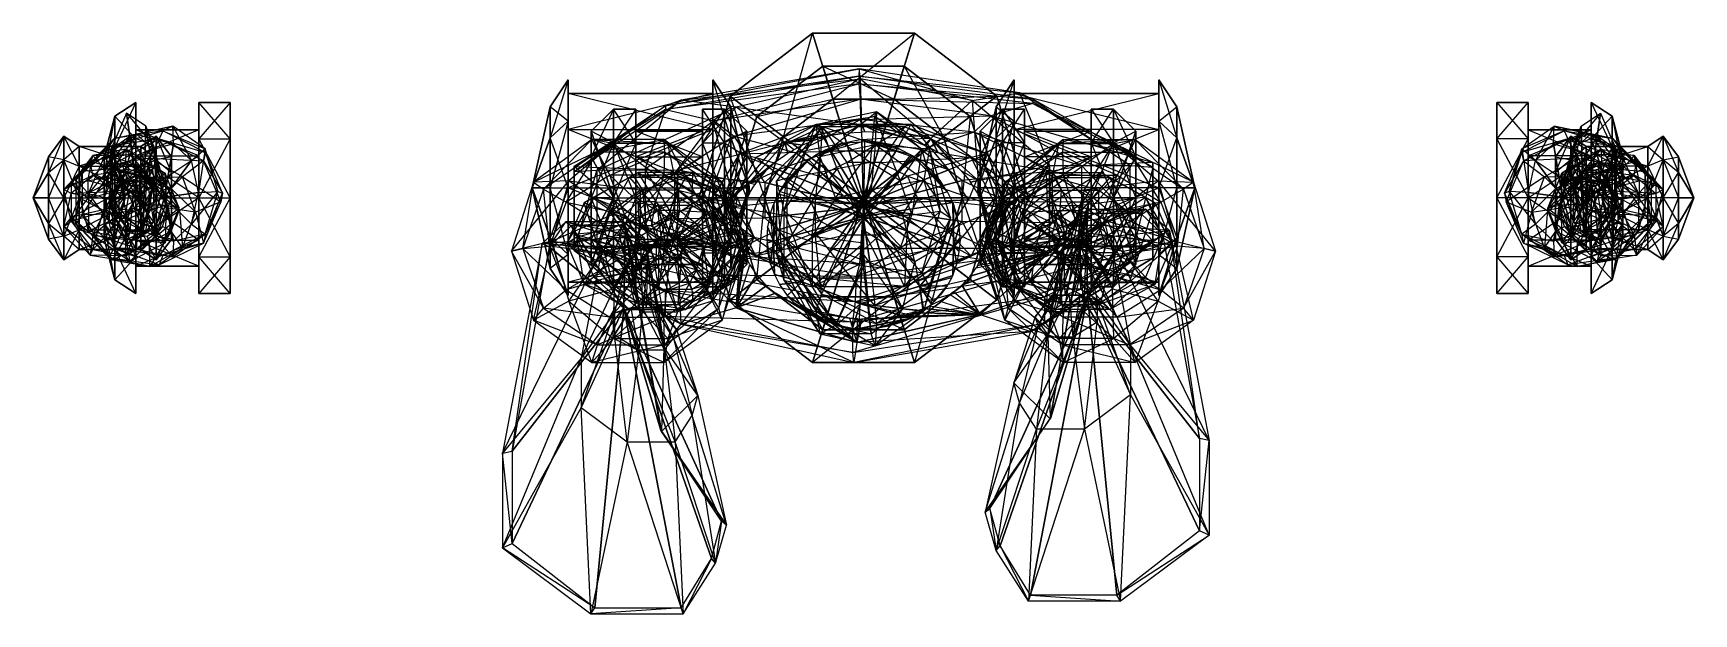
# Model space of a CAD drawing. Extents: x -656 to 656, y -328 to 130.
import ezdxf

# ---------------------------------------------------------------- set-up
doc = ezdxf.new("R2010")
doc.units = 0
for name, color, linetype in [('HEAD', 81, 'CONTINUOUS'), ('ICP107', 171, 'CONTINUOUS'), ('LEFTANKL', 134, 'CONTINUOUS'), ('LEFTELBO', 72, 'CONTINUOUS'), ('LEFTFO1', 112, 'CONTINUOUS'), ('LEFTFOOT', 91, 'CONTINUOUS'), ('LEFTHAND', 74, 'CONTINUOUS'), ('LEFTKNEE', 11, 'CONTINUOUS'), ('LEFTSHOU', 71, 'CONTINUOUS'), ('LOWERABD', 171, 'CONTINUOUS'), ('LOWERL2', 151, 'CONTINUOUS'), ('LOWERLEF', 192, 'CONTINUOUS'), ('LOWERR5', 34, 'CONTINUOUS'), ('LOWERRIG', 11, 'CONTINUOUS'), ('NECKPLAT', 191, 'CONTINUOUS'), ('RIGHTELB', 93, 'CONTINUOUS'), ('RIGHTHAN', 250, 'CONTINUOUS'), ('RIGHTK4', 191, 'CONTINUOUS'), ('RIGHTKNE', 94, 'CONTINUOUS'), ('RIGHTSHO', 52, 'CONTINUOUS'), ('UPPERL3', 224, 'CONTINUOUS'), ('UPPERLEF', 154, 'CONTINUOUS'), ('UPPERR6', 31, 'CONTINUOUS'), ('UPPERRIG', 52, 'CONTINUOUS'), ('UPPERTOR', 231, 'CONTINUOUS')]:
    doc.layers.add(name, color=color, linetype=linetype)

msp = doc.modelspace()

# ---------------------------------------------------------------- meshes
at = {"layer": 'HEAD', "color": 81}
mesh = msp.add_polyface(dxfattribs=at)
corners = [(0.000053, -16.230114, 707.654541), (38.211578, -13.290751, 696.974854), (28.993851, 13.568553, 694.796936), (5.65368, 27.860123, 691.551758), (-20.887663, 22.896711, 693.021667), (-38.211395, 1.000786, 696.834961), (-38.211395, -27.582228, 696.358521), (-20.887678, -49.478168, 691.81543), (5.653665, -54.441578, 690.180054), (28.993835, -40.150009, 693.901611), (60.550652, -10.351436, 664.054199), (45.944065, 38.379089, 659.617859), (8.958887, 64.308052, 655.866455), (-33.099014, 55.303028, 657.397827), (-60.550438, 15.577541, 662.372925), (-60.550438, -36.280273, 665.231262), (-33.09903, -76.00576, 664.635376), (8.958872, -85.010803, 664.096619), (45.944065, -59.081856, 664.989746), (68.78083, -15.642254, 629.761841), (52.188892, 38.843842, 606.569153), (10.176585, 67.835258, 586.11499), (-37.597931, 57.766655, 594.552002), (-68.780617, 13.349193, 621.383667), (-68.780617, -44.633579, 635.198853), (-37.597946, -89.051025, 629.533203), (10.17657, -99.119659, 625.894165), (52.188862, -70.128242, 632.533203), (62.902138, -37.393341, 576.265747), (47.728291, 14.406704, 570.667358), (9.306787, 41.968983, 560.038574), (-34.384415, 32.396729, 564.987061), (-62.901924, -9.831156, 577.022949), (-62.901924, -64.95562, 572.735474), (-34.38443, -107.183472, 554.130859), (9.306772, -116.755775, 547.693359), (47.728291, -89.193497, 562.609619), (40.563068, -50.326481, 532.37146), (30.778076, -13.107203, 537.82373), (6.001611, 6.696802, 537.942993), (-22.173079, -0.181053, 538.358765), (-40.562855, -30.522461, 536.631104), (-40.562855, -70.13047, 527.103394), (-22.173094, -100.472, 514.233826), (6.001596, -107.349838, 510.509155), (30.778076, -87.545853, 519.917542), (0.000053, -25.635954, 501.900146), (0.000053, -6.834512, 505.873108), (0.000053, 3.169564, 514.345459), (0.000053, -0.304787, 510.358154), (0.000053, -15.631939, 500.908844), (0.000053, -35.64003, 505.19632), (0.000053, -50.967167, 521.214355), (0.000053, -54.441578, 526.690735), (0.000053, -44.437473, 513.930908)]
mesh.append_faces([[corners[k] for k in face] for face in [(1, 2, 0), (2, 3, 0), (3, 4, 0), (4, 5, 0), (5, 6, 0), (6, 7, 0), (7, 8, 0), (8, 9, 0), (9, 1, 0), (10, 11, 1), (1, 2, 11), (11, 12, 2), (2, 3, 12), (12, 13, 3), (3, 4, 13), (13, 14, 4), (4, 5, 14), (14, 15, 5), (5, 6, 15), (15, 16, 6), (6, 7, 16), (16, 17, 7), (7, 8, 17), (17, 18, 8), (8, 9, 18), (18, 10, 9), (9, 1, 10), (19, 20, 10), (10, 11, 20), (20, 21, 11), (11, 12, 21), (21, 22, 12), (12, 13, 22), (22, 23, 13), (13, 14, 23), (23, 24, 14), (14, 15, 24), (24, 25, 15), (15, 16, 25), (25, 26, 16), (16, 17, 26), (26, 27, 17), (17, 18, 27), (27, 19, 18), (18, 10, 19), (28, 29, 19), (19, 20, 29), (29, 30, 20), (20, 21, 30), (30, 31, 21), (21, 22, 31), (31, 32, 22), (22, 23, 32), (32, 33, 23), (23, 24, 33), (33, 34, 24), (24, 25, 34), (34, 35, 25), (25, 26, 35), (35, 36, 26), (26, 27, 36), (36, 28, 27), (27, 19, 28), (37, 38, 28), (28, 29, 38), (38, 39, 29), (29, 30, 39), (39, 40, 30), (30, 31, 40), (40, 41, 31), (31, 32, 41), (41, 42, 32), (32, 33, 42), (42, 43, 33), (33, 34, 43), (43, 44, 34), (34, 35, 44), (44, 45, 35), (35, 36, 45), (45, 37, 36), (36, 28, 37), (46, 47, 37), (37, 38, 47), (47, 48, 38), (38, 39, 48), (48, 49, 39), (39, 40, 49), (49, 50, 40), (40, 41, 50), (50, 51, 41), (41, 42, 51), (51, 52, 42), (42, 43, 52), (52, 53, 43), (43, 44, 53), (53, 54, 44), (44, 45, 54), (54, 46, 45), (45, 37, 46)]])
at = {"layer": 'ICP107', "color": 171}
mesh = msp.add_polyface(dxfattribs=at)
corners = [(0.000031, 0.000031, -293.145081), (130.0177, 0.000031, -293.145081), (105.186546, 80.355385, -293.145081), (40.177715, 130.0177, -293.145081), (-40.177563, 130.0177, -293.145081), (-105.186394, 80.35537, -293.145081), (-130.017563, 0.000031, -293.145081), (-105.186394, -80.355247, -293.145081), (-40.177547, -130.017563, -293.145081), (40.177731, -130.017563, -293.145081), (105.186577, -80.355217, -293.145081), (130.0177, 0.000031, -305.660736), (105.186546, 80.355385, -305.660736), (40.177715, 130.0177, -305.660736), (-40.177563, 130.0177, -305.660736), (-105.186394, 80.35537, -305.660736), (-130.017563, 0.000031, -305.660736), (-105.186394, -80.355247, -305.660736), (-40.177547, -130.017563, -305.660736), (40.177731, -130.017563, -305.660736), (105.186577, -80.355217, -305.660736), (78.010635, 0.000031, -318.176422), (63.111954, 48.213253, -318.176422), (24.106649, 78.010635, -318.176422), (-24.106497, 78.010635, -318.176422), (-63.111816, 48.213223, -318.176422), (-78.010483, 0.000031, -318.176422), (-63.111816, -48.2131, -318.176422), (-24.106482, -78.010483, -318.176422), (24.106649, -78.010483, -318.176422), (63.111954, -48.2131, -318.176422), (78.010635, 0.000031, -330.692108), (63.111954, 48.213253, -330.692108), (24.106649, 78.010635, -330.692108), (-24.106497, 78.010635, -330.692108), (-63.111816, 48.213223, -330.692108), (-78.010483, 0.000031, -330.692108), (-63.111816, -48.2131, -330.692108), (-24.106482, -78.010483, -330.692108), (24.106649, -78.010483, -330.692108), (63.111954, -48.2131, -330.692108), (104.014183, 0.000031, -330.692108), (84.149239, 64.284332, -330.692108), (32.142174, 104.014183, -330.692108), (-32.142036, 104.014183, -330.692108), (-84.149117, 64.284317, -330.692108), (-104.014046, 0.000031, -330.692108), (-84.149117, -64.28418, -330.692108), (-32.142021, -104.01403, -330.692108), (32.142189, -104.01403, -330.692108), (84.149269, -64.284164, -330.692108), (104.014183, 0.000031, -343.207764), (84.149239, 64.284332, -343.207764), (32.142174, 104.014183, -343.207764), (-32.142036, 104.014183, -343.207764), (-84.149117, 64.284317, -343.207764), (-104.014046, 0.000031, -343.207764), (-84.149117, -64.28418, -343.207764), (-32.142021, -104.01403, -343.207764), (32.142189, -104.01403, -343.207764), (84.149269, -64.284164, -343.207764), (0.000031, 0.000031, -343.207764), (0.000031, 0.000031, -343.207764), (0.000031, 0.000031, -343.207764)]
mesh.append_faces([[corners[k] for k in face] for face in [(1, 2, 0), (2, 3, 0), (3, 4, 0), (4, 5, 0), (5, 6, 0), (6, 7, 0), (7, 8, 0), (8, 9, 0), (9, 10, 0), (10, 1, 0), (11, 12, 1), (1, 2, 12), (12, 13, 2), (2, 3, 13), (13, 14, 3), (3, 4, 14), (14, 15, 4), (4, 5, 15), (15, 16, 5), (5, 6, 16), (16, 17, 6), (6, 7, 17), (17, 18, 7), (7, 8, 18), (18, 19, 8), (8, 9, 19), (19, 20, 9), (9, 10, 20), (20, 11, 10), (10, 1, 11), (21, 22, 11), (11, 12, 22), (22, 23, 12), (12, 13, 23), (23, 24, 13), (13, 14, 24), (24, 25, 14), (14, 15, 25), (25, 26, 15), (15, 16, 26), (26, 27, 16), (16, 17, 27), (27, 28, 17), (17, 18, 28), (28, 29, 18), (18, 19, 29), (29, 30, 19), (19, 20, 30), (30, 21, 20), (20, 11, 21), (31, 32, 21), (21, 22, 32), (32, 33, 22), (22, 23, 33), (33, 34, 23), (23, 24, 34), (34, 35, 24), (24, 25, 35), (35, 36, 25), (25, 26, 36), (36, 37, 26), (26, 27, 37), (37, 38, 27), (27, 28, 38), (38, 39, 28), (28, 29, 39), (39, 40, 29), (29, 30, 40), (40, 31, 30), (30, 21, 31), (41, 42, 31), (31, 32, 42), (42, 43, 32), (32, 33, 43), (43, 44, 33), (33, 34, 44), (44, 45, 34), (34, 35, 45), (45, 46, 35), (35, 36, 46), (46, 47, 36), (36, 37, 47), (47, 48, 37), (37, 38, 48), (48, 49, 38), (38, 39, 49), (49, 50, 39), (39, 40, 50), (50, 41, 40), (40, 31, 41), (51, 52, 41), (41, 42, 52), (52, 53, 42), (42, 43, 53), (53, 54, 43), (43, 44, 54), (54, 55, 44), (44, 45, 55), (55, 56, 45), (45, 46, 56), (56, 57, 46), (46, 47, 57), (57, 58, 47), (47, 48, 58), (58, 59, 48), (48, 49, 59), (59, 60, 49), (49, 50, 60), (60, 51, 50), (50, 41, 51), (61, 62, 51), (51, 52, 62), (52, 53, 62), (53, 54, 62), (62, 63, 54), (54, 55, 63), (55, 56, 63), (62, 63, 56), (56, 57, 62), (57, 58, 62), (58, 59, 62), (61, 62, 59), (59, 60, 61), (60, 51, 61)]])
at = {"layer": 'LEFTANKL', "color": 134}
mesh = msp.add_polyface(dxfattribs=at)
corners = [(197.389847, 0.000038, -2239.999512), (197.389847, 0.000038, -2239.999512), (197.389847, 0.000038, -2239.999512), (214.929825, 0.000038, -2187.379639), (214.929825, 32.52095, -2197.429199), (214.929825, 52.619968, -2223.739014), (214.929825, 52.619968, -2256.26001), (214.929825, 32.520935, -2282.569824), (214.929825, 0.000038, -2292.619385), (214.929825, -32.520798, -2282.569824), (214.929825, -52.619816, -2256.26001), (214.929825, -52.619816, -2223.739014), (214.929825, -32.520798, -2197.429199), (197.389847, 0.000038, -2169.8396), (197.389847, 43.361256, -2183.239014), (197.389847, 70.159935, -2218.318848), (197.389847, 70.159935, -2261.680176), (197.389847, 43.36124, -2296.76001), (197.389847, 0.000038, -2310.159424), (197.389847, -43.361103, -2296.76001), (197.389847, -70.159782, -2261.680176), (197.389847, -70.159782, -2218.318848), (197.389847, -43.361088, -2183.239014), (179.84993, 0.000038, -2169.8396), (179.84993, 43.361256, -2183.239014), (179.84993, 70.159935, -2218.318848), (179.84993, 70.159935, -2261.680176), (179.84993, 43.36124, -2296.76001), (179.84993, 0.000038, -2310.159424), (179.84993, -43.361103, -2296.76001), (179.84993, -70.159782, -2261.680176), (179.84993, -70.159782, -2218.318848), (179.84993, -43.361088, -2183.239014), (179.84993, 0.000038, -2187.379639), (179.84993, 32.52095, -2197.429199), (179.84993, 52.619968, -2223.739014), (179.84993, 52.619968, -2256.26001), (179.84993, 32.520935, -2282.569824), (179.84993, 0.000038, -2292.619385), (179.84993, -32.520798, -2282.569824), (179.84993, -52.619816, -2256.26001), (179.84993, -52.619816, -2223.739014), (179.84993, -32.520798, -2197.429199), (127.230019, 0.000038, -2187.379639), (127.230019, 32.52095, -2197.429199), (127.230019, 52.619968, -2223.739014), (127.230019, 52.619968, -2256.26001), (127.230019, 32.520935, -2282.569824), (127.230019, 0.000038, -2292.619385), (127.230019, -32.520798, -2282.569824), (127.230019, -52.619816, -2256.26001), (127.230019, -52.619816, -2223.739014), (127.230019, -32.520798, -2197.429199), (127.230019, 0.000038, -2169.8396), (127.230019, 43.361256, -2183.239014), (127.230019, 70.159935, -2218.318848), (127.230019, 70.159935, -2261.680176), (127.230019, 43.36124, -2296.76001), (127.230019, 0.000038, -2310.159424), (127.230019, -43.361103, -2296.76001), (127.230019, -70.159782, -2261.680176), (127.230019, -70.159782, -2218.318848), (127.230019, -43.361088, -2183.239014), (109.690033, 0.000038, -2169.8396), (109.690033, 43.361256, -2183.239014), (109.690033, 70.159935, -2218.318848), (109.690033, 70.159935, -2261.680176), (109.690033, 43.36124, -2296.76001), (109.690033, 0.000038, -2310.159424), (109.690033, -43.361103, -2296.76001), (109.690033, -70.159782, -2261.680176), (109.690033, -70.159782, -2218.318848), (109.690033, -43.361088, -2183.239014), (92.150063, 0.000038, -2187.379639), (92.150063, 32.52095, -2197.429199), (92.150063, 52.619968, -2223.739014), (92.150063, 52.619968, -2256.26001), (92.150063, 32.520935, -2282.569824), (92.150063, 0.000038, -2292.619385), (92.150063, -32.520798, -2282.569824), (92.150063, -52.619816, -2256.26001), (92.150063, -52.619816, -2223.739014), (92.150063, -32.520798, -2197.429199), (109.690033, 0.000038, -2239.999512)]
mesh.append_faces([[corners[k] for k in face] for face in [(3, 4, 0), (0, 1, 4), (4, 5, 1), (5, 6, 1), (6, 7, 1), (1, 2, 7), (7, 8, 2), (8, 9, 2), (1, 2, 9), (9, 10, 1), (10, 11, 1), (11, 12, 1), (0, 1, 12), (12, 3, 0), (13, 14, 3), (3, 4, 14), (14, 15, 4), (4, 5, 15), (15, 16, 5), (5, 6, 16), (16, 17, 6), (6, 7, 17), (17, 18, 7), (7, 8, 18), (18, 19, 8), (8, 9, 19), (19, 20, 9), (9, 10, 20), (20, 21, 10), (10, 11, 21), (21, 22, 11), (11, 12, 22), (22, 13, 12), (12, 3, 13), (23, 24, 13), (13, 14, 24), (24, 25, 14), (14, 15, 25), (25, 26, 15), (15, 16, 26), (26, 27, 16), (16, 17, 27), (27, 28, 17), (17, 18, 28), (28, 29, 18), (18, 19, 29), (29, 30, 19), (19, 20, 30), (30, 31, 20), (20, 21, 31), (31, 32, 21), (21, 22, 32), (32, 23, 22), (22, 13, 23), (33, 34, 23), (23, 24, 34), (34, 35, 24), (24, 25, 35), (35, 36, 25), (25, 26, 36), (36, 37, 26), (26, 27, 37), (37, 38, 27), (27, 28, 38), (38, 39, 28), (28, 29, 39), (39, 40, 29), (29, 30, 40), (40, 41, 30), (30, 31, 41), (41, 42, 31), (31, 32, 42), (42, 33, 32), (32, 23, 33), (43, 44, 33), (33, 34, 44), (44, 45, 34), (34, 35, 45), (45, 46, 35), (35, 36, 46), (46, 47, 36), (36, 37, 47), (47, 48, 37), (37, 38, 48), (48, 49, 38), (38, 39, 49), (49, 50, 39), (39, 40, 50), (50, 51, 40), (40, 41, 51), (51, 52, 41), (41, 42, 52), (52, 43, 42), (42, 33, 43), (53, 54, 43), (43, 44, 54), (54, 55, 44), (44, 45, 55), (55, 56, 45), (45, 46, 56), (56, 57, 46), (46, 47, 57), (57, 58, 47), (47, 48, 58), (58, 59, 48), (48, 49, 59), (59, 60, 49), (49, 50, 60), (60, 61, 50), (50, 51, 61), (61, 62, 51), (51, 52, 62), (62, 53, 52), (52, 43, 53), (63, 64, 53), (53, 54, 64), (64, 65, 54), (54, 55, 65), (65, 66, 55), (55, 56, 66), (66, 67, 56), (56, 57, 67), (67, 68, 57), (57, 58, 68), (68, 69, 58), (58, 59, 69), (69, 70, 59), (59, 60, 70), (70, 71, 60), (60, 61, 71), (71, 72, 61), (61, 62, 72), (72, 63, 62), (62, 53, 63), (73, 74, 63), (63, 64, 74), (74, 75, 64), (64, 65, 75), (75, 76, 65), (65, 66, 76), (76, 77, 66), (66, 67, 77), (77, 78, 67), (67, 68, 78), (78, 79, 68), (68, 69, 79), (79, 80, 69), (69, 70, 80), (80, 81, 70), (70, 71, 81), (81, 82, 71), (71, 72, 82), (82, 73, 72), (72, 63, 73), (73, 74, 83), (74, 75, 83), (75, 76, 83), (76, 77, 83), (77, 78, 83), (78, 79, 83), (79, 80, 83), (80, 81, 83), (81, 82, 83), (82, 73, 83)]])
at = {"layer": 'LEFTELBO', "color": 72}
mesh = msp.add_polyface(dxfattribs=at)
corners = [(-655.502075, 0.000046, -200.666534), (-643.371399, 0.000046, -168.140961), (-643.371399, 20.101965, -174.352798), (-643.371399, 32.525627, -190.615585), (-643.371399, 32.525627, -210.717484), (-643.371399, 20.101965, -226.98027), (-643.371399, 0.000046, -233.192093), (-643.371399, -20.101782, -226.98027), (-643.371399, -32.525444, -210.717484), (-643.371399, -32.525444, -190.615585), (-643.371399, -20.101782, -174.352798), (-631.240845, 0.000046, -151.878174), (-631.240845, 30.152931, -161.195923), (-631.240845, 48.788418, -185.590103), (-631.240845, 48.788418, -215.742966), (-631.240784, 30.152916, -240.137131), (-631.240784, 0.000046, -249.454895), (-631.240845, -30.152733, -240.137131), (-631.240845, -48.788235, -215.74295), (-631.240845, -48.788235, -185.590088), (-631.240845, -30.152733, -161.195908), (-619.110229, 0.000046, -160.009567), (-619.110229, 25.127447, -167.774368), (-619.110229, 40.657024, -188.102844), (-619.110229, 40.657024, -213.230225), (-619.110229, 25.127432, -233.558701), (-619.110229, 0.000046, -241.323486), (-619.110229, -25.127264, -233.558701), (-619.110229, -40.656841, -213.230225), (-619.110229, -40.656841, -188.102844), (-619.110229, -25.127249, -167.774353), (-570.587708, 0.000046, -160.009567), (-570.587708, 25.127447, -167.774368), (-570.587708, 40.657024, -188.102844), (-570.587708, 40.657024, -213.230225), (-570.587708, 25.127432, -233.558701), (-570.587708, 0.000046, -241.323486), (-570.587708, -25.127264, -233.558701), (-570.587708, -40.656841, -213.230225), (-570.587708, -40.656841, -188.102844), (-570.587708, -25.127249, -167.774353), (-558.457092, 0.000046, -151.878174), (-558.457092, 30.152931, -161.195923), (-558.457092, 48.788418, -185.590103), (-558.457092, 48.788418, -215.742966), (-558.457092, 30.152916, -240.137131), (-558.457092, 0.000046, -249.454895), (-558.457092, -30.152733, -240.137131), (-558.457092, -48.788235, -215.74295), (-558.457092, -48.788235, -185.590088), (-558.457092, -30.152733, -161.195908), (-546.326538, 0.000046, -168.140961), (-546.326538, 20.101965, -174.352798), (-546.326538, 32.525627, -190.615585), (-546.326538, 32.525627, -210.717484), (-546.326538, 20.101965, -226.98027), (-546.326538, 0.000046, -233.192093), (-546.326538, -20.101782, -226.98027), (-546.326538, -32.525444, -210.717484), (-546.326538, -32.525444, -190.615585), (-546.326538, -20.101782, -174.352798), (-546.326538, 0.000046, -200.666534)]
mesh.append_faces([[corners[k] for k in face] for face in [(1, 2, 0), (2, 3, 0), (3, 4, 0), (4, 5, 0), (5, 6, 0), (6, 7, 0), (7, 8, 0), (8, 9, 0), (9, 10, 0), (10, 1, 0), (11, 12, 1), (1, 2, 12), (12, 13, 2), (2, 3, 13), (13, 14, 3), (3, 4, 14), (14, 15, 4), (4, 5, 15), (15, 16, 5), (5, 6, 16), (16, 17, 6), (6, 7, 17), (17, 18, 7), (7, 8, 18), (18, 19, 8), (8, 9, 19), (19, 20, 9), (9, 10, 20), (20, 11, 10), (10, 1, 11), (21, 22, 11), (11, 12, 22), (22, 23, 12), (12, 13, 23), (23, 24, 13), (13, 14, 24), (24, 25, 14), (14, 15, 25), (25, 26, 15), (15, 16, 26), (26, 27, 16), (16, 17, 27), (27, 28, 17), (17, 18, 28), (28, 29, 18), (18, 19, 29), (29, 30, 19), (19, 20, 30), (30, 21, 20), (20, 11, 21), (31, 32, 21), (21, 22, 32), (32, 33, 22), (22, 23, 33), (33, 34, 23), (23, 24, 34), (34, 35, 24), (24, 25, 35), (35, 36, 25), (25, 26, 36), (36, 37, 26), (26, 27, 37), (37, 38, 27), (27, 28, 38), (38, 39, 28), (28, 29, 39), (39, 40, 29), (29, 30, 40), (40, 31, 30), (30, 21, 31), (41, 42, 31), (31, 32, 42), (42, 43, 32), (32, 33, 43), (43, 44, 33), (33, 34, 44), (44, 45, 34), (34, 35, 45), (45, 46, 35), (35, 36, 46), (46, 47, 36), (36, 37, 47), (47, 48, 37), (37, 38, 48), (48, 49, 38), (38, 39, 49), (49, 50, 39), (39, 40, 50), (50, 41, 40), (40, 31, 41), (51, 52, 41), (41, 42, 52), (52, 53, 42), (42, 43, 53), (53, 54, 43), (43, 44, 54), (54, 55, 44), (44, 45, 55), (55, 56, 45), (45, 46, 56), (56, 57, 46), (46, 47, 57), (57, 58, 47), (47, 48, 58), (58, 59, 48), (48, 49, 59), (59, 60, 49), (49, 50, 60), (60, 51, 50), (50, 41, 51), (51, 52, 61), (52, 53, 61), (53, 54, 61), (54, 55, 61), (55, 56, 61), (56, 57, 61), (57, 58, 61), (58, 59, 61), (59, 60, 61), (60, 51, 61)]])
at = {"layer": 'LEFTFO1', "color": 112}
mesh = msp.add_polyface(dxfattribs=at)
corners = [(148.748016, -76.778473, -2396.955811), (155.297577, -76.778473, -2397.811035), (159.118103, -76.778473, -2392.049805), (164.93988, -76.778473, -2392.227051), (167.304993, -76.778473, -2393.610352), (171.307495, -76.778473, -2398.456543), (171.307495, -76.778473, -2396.157715), (162.392868, -76.778473, -2392.085938), (153.11438, -76.778473, -2392.407715), (149.8396, -76.778473, -2395.36084), (135.588303, -93.82975, -2440.229004), (149.778961, -76.907837, -2450.917969), (158.05687, -38.902992, -2418.239746), (170.670761, -38.902992, -2420.913574), (175.795135, -42.786705, -2430.511719), (184.467209, -80.79155, -2458.67041), (184.467209, -97.990868, -2439.384766), (165.152161, -109.919426, -2406.408691), (145.048752, -109.919426, -2406.398438), (137.9534, -100.764961, -2428.023926), (118.668686, -146.044159, -2521.356445), (145.412598, -107.687828, -2522.959961), (161.013199, -21.543383, -2531.973633), (184.785583, -21.543383, -2530.030273), (194.44313, -30.346455, -2528.017578), (210.786621, -116.490944, -2516.671143), (210.786621, -155.476044, -2513.213867), (174.385162, -182.514114, -2514.325195), (136.497971, -182.514114, -2517.276855), (123.126007, -161.763962, -2519.767578), (96.109169, -248.15509, -2560.041504), (147.413864, -174.45079, -2558.15918), (177.341568, -8.918227, -2543.114258), (222.945724, -8.918227, -2545.637207), (241.472443, -25.833942, -2548.958008), (272.825287, -191.366547, -2566.436035), (272.825287, -266.279083, -2569.879395), (202.993896, -318.234589, -2566.574707), (130.312271, -318.234589, -2563.055176), (104.659943, -278.361786, -2561.321289), (99.869072, -245.208405, -2573.134521), (147.899002, -173.384308, -2572.769531), (175.916443, -12.074509, -2575.199707), (218.609711, -12.074509, -2575.579102), (235.953842, -28.55872, -2575.12793), (265.30545, -189.868546, -2573.829102), (265.30545, -262.870056, -2575.513672), (199.931396, -313.500122, -2577.28833), (131.889038, -313.500122, -2576.35791), (107.874054, -274.644501, -2574.262451), (176.947372, -76.778473, -2575.544434), (176.947372, -76.778473, -2574.928467), (176.947372, -76.778473, -2579.07666), (176.947372, -76.778473, -2578.948975), (176.947372, -76.778473, -2577.953125), (176.947372, -76.778473, -2574.463867), (176.947372, -76.778473, -2576.119141), (176.947372, -76.778473, -2579.050781), (176.947372, -76.778473, -2578.819092), (176.947372, -76.778473, -2576.692383)]
mesh.append_faces([[corners[k] for k in face] for face in [(10, 11, 0), (0, 1, 11), (11, 12, 1), (1, 2, 12), (12, 13, 2), (2, 3, 13), (13, 14, 3), (3, 4, 14), (14, 15, 4), (4, 5, 15), (15, 16, 5), (5, 6, 16), (16, 17, 6), (6, 7, 17), (17, 18, 7), (7, 8, 18), (18, 19, 8), (8, 9, 19), (19, 10, 9), (9, 0, 10), (20, 21, 10), (10, 11, 21), (21, 22, 11), (11, 12, 22), (22, 23, 12), (12, 13, 23), (23, 24, 13), (13, 14, 24), (24, 25, 14), (14, 15, 25), (25, 26, 15), (15, 16, 26), (26, 27, 16), (16, 17, 27), (27, 28, 17), (17, 18, 28), (28, 29, 18), (18, 19, 29), (29, 20, 19), (19, 10, 20), (30, 31, 20), (20, 21, 31), (31, 32, 21), (21, 22, 32), (32, 33, 22), (22, 23, 33), (33, 34, 23), (23, 24, 34), (34, 35, 24), (24, 25, 35), (35, 36, 25), (25, 26, 36), (36, 37, 26), (26, 27, 37), (37, 38, 27), (27, 28, 38), (38, 39, 28), (28, 29, 39), (39, 30, 29), (29, 20, 30), (40, 41, 30), (30, 31, 41), (41, 42, 31), (31, 32, 42), (42, 43, 32), (32, 33, 43), (43, 44, 33), (33, 34, 44), (44, 45, 34), (34, 35, 45), (45, 46, 35), (35, 36, 46), (46, 47, 36), (36, 37, 47), (47, 48, 37), (37, 38, 48), (48, 49, 38), (38, 39, 49), (49, 40, 39), (39, 30, 40), (50, 51, 40), (40, 41, 51), (51, 52, 41), (41, 42, 52), (52, 53, 42), (42, 43, 53), (53, 54, 43), (43, 44, 54), (54, 55, 44), (44, 45, 55), (55, 56, 45), (45, 46, 56), (56, 57, 46), (46, 47, 57), (57, 58, 47), (47, 48, 58), (58, 59, 48), (48, 49, 59), (59, 50, 49), (49, 40, 50)]])
at = {"layer": 'LEFTFOOT', "color": 91}
mesh = msp.add_polyface(dxfattribs=at)
corners = [(-160.919601, -86.797951, -2396.955811), (-167.469162, -86.797951, -2397.811035), (-171.289688, -86.797951, -2392.049805), (-177.111465, -86.797951, -2392.227051), (-179.476578, -86.797951, -2393.610352), (-183.47908, -86.797951, -2398.456543), (-183.47908, -86.797951, -2396.157715), (-174.564453, -86.797951, -2392.085938), (-165.285965, -86.797951, -2392.407715), (-162.011185, -86.797951, -2395.36084), (-147.759888, -103.849228, -2440.229004), (-161.950546, -86.927315, -2450.917969), (-170.228455, -48.92247, -2418.239746), (-182.842346, -48.92247, -2420.913574), (-187.966721, -52.806183, -2430.511719), (-196.638779, -90.811028, -2458.67041), (-196.638779, -108.010345, -2439.384766), (-177.323746, -119.938904, -2406.408691), (-157.220337, -119.938904, -2406.398438), (-150.124985, -110.784439, -2428.023926), (-130.840271, -156.063644, -2521.356445), (-157.584183, -117.707306, -2522.959961), (-173.184784, -31.56286, -2531.973633), (-196.957169, -31.56286, -2530.030273), (-206.6147, -40.365932, -2528.017578), (-222.958206, -126.510422, -2516.671143), (-222.958206, -165.495529, -2513.213867), (-186.556747, -192.533585, -2514.325195), (-148.669556, -192.533585, -2517.276855), (-135.297592, -171.783447, -2519.767578), (-108.280754, -258.174561, -2560.041504), (-159.585449, -184.470261, -2558.15918), (-189.513153, -18.937706, -2543.114258), (-235.11731, -18.937706, -2545.637207), (-253.644028, -35.85342, -2548.958008), (-284.996887, -201.386017, -2566.436035), (-284.996887, -276.298584, -2569.879395), (-215.165482, -328.254089, -2566.574707), (-142.483856, -328.254089, -2563.055176), (-116.831528, -288.381256, -2561.321289), (-112.040657, -255.227875, -2573.134521), (-160.070587, -183.403778, -2572.769531), (-188.088028, -22.093987, -2575.199707), (-230.781296, -22.093987, -2575.579102), (-248.125427, -38.578197, -2575.12793), (-277.477051, -199.888016, -2573.829102), (-277.477051, -272.889526, -2575.513672), (-212.102982, -323.519623, -2577.28833), (-144.060623, -323.519623, -2576.35791), (-120.045639, -284.663971, -2574.262451), (-189.118958, -86.797951, -2575.544434), (-189.118958, -86.797951, -2574.928467), (-189.118958, -86.797951, -2579.07666), (-189.118958, -86.797951, -2578.948975), (-189.118958, -86.797951, -2577.953125), (-189.118958, -86.797951, -2574.463867), (-189.118958, -86.797951, -2576.119141), (-189.118958, -86.797951, -2579.050781), (-189.118958, -86.797951, -2578.819092), (-189.118958, -86.797951, -2576.692383)]
mesh.append_faces([[corners[k] for k in face] for face in [(10, 11, 0), (0, 1, 11), (11, 12, 1), (1, 2, 12), (12, 13, 2), (2, 3, 13), (13, 14, 3), (3, 4, 14), (14, 15, 4), (4, 5, 15), (15, 16, 5), (5, 6, 16), (16, 17, 6), (6, 7, 17), (17, 18, 7), (7, 8, 18), (18, 19, 8), (8, 9, 19), (19, 10, 9), (9, 0, 10), (20, 21, 10), (10, 11, 21), (21, 22, 11), (11, 12, 22), (22, 23, 12), (12, 13, 23), (23, 24, 13), (13, 14, 24), (24, 25, 14), (14, 15, 25), (25, 26, 15), (15, 16, 26), (26, 27, 16), (16, 17, 27), (27, 28, 17), (17, 18, 28), (28, 29, 18), (18, 19, 29), (29, 20, 19), (19, 10, 20), (30, 31, 20), (20, 21, 31), (31, 32, 21), (21, 22, 32), (32, 33, 22), (22, 23, 33), (33, 34, 23), (23, 24, 34), (34, 35, 24), (24, 25, 35), (35, 36, 25), (25, 26, 36), (36, 37, 26), (26, 27, 37), (37, 38, 27), (27, 28, 38), (38, 39, 28), (28, 29, 39), (39, 30, 29), (29, 20, 30), (40, 41, 30), (30, 31, 41), (41, 42, 31), (31, 32, 42), (42, 43, 32), (32, 33, 43), (43, 44, 33), (33, 34, 44), (44, 45, 34), (34, 35, 45), (45, 46, 35), (35, 36, 46), (46, 47, 36), (36, 37, 47), (47, 48, 37), (37, 38, 48), (48, 49, 38), (38, 39, 49), (49, 40, 39), (39, 30, 40), (50, 51, 40), (40, 41, 51), (51, 52, 41), (41, 42, 52), (52, 53, 42), (42, 43, 53), (53, 54, 43), (43, 44, 54), (54, 55, 44), (44, 45, 55), (55, 56, 45), (45, 46, 56), (56, 57, 46), (46, 47, 57), (57, 58, 47), (47, 48, 58), (58, 59, 48), (48, 49, 59), (59, 50, 49), (49, 40, 50)]])
at = {"layer": 'LEFTHAND', "color": 74}
mesh = msp.add_polyface(dxfattribs=at)
corners = [(565.92334, 15.939609, -826.533386), (567.447144, 19.024448, -826.033264), (570.871033, 19.786335, -825.437622), (573.61676, 17.651569, -825.488037), (573.61676, 14.227648, -825.488037), (570.871033, 12.092882, -825.437622), (567.447144, 12.854769, -826.033264), (559.084717, 15.512194, -839.498352), (564.502625, 24.423954, -837.730286), (576.676514, 26.624975, -839.460144), (586.439209, 20.457844, -845.66217), (586.439209, 10.566545, -846.549866), (576.676514, 4.39949, -841.454712), (564.502625, 6.60051, -839.329834), (552.246033, 11.238038, -884.376892), (560.542236, 41.400948, -878.425659), (579.183533, 48.850567, -879.138123), (594.13269, 27.977179, -886.692688), (594.13269, -5.501025, -893.794189), (579.183533, -26.374397, -895.09491), (560.542236, -18.92478, -891.222046), (559.939514, 15.08478, -969.147461), (566.711914, 56.558758, -970.371216), (581.929321, 66.801987, -972.708862), (594.13269, 38.101097, -974.171509), (594.13269, -7.931476, -974.171509), (581.929321, -36.632366, -972.708862), (566.711914, -26.389137, -970.371216), (568.594727, -25.199013, -995.789795), (568.594727, -25.199013, -995.789795), (568.594727, -25.199013, -995.789795)]
mesh.append_faces([[corners[k] for k in face] for face in [(7, 8, 0), (0, 1, 8), (8, 9, 1), (1, 2, 9), (9, 10, 2), (2, 3, 10), (10, 11, 3), (3, 4, 11), (11, 12, 4), (4, 5, 12), (12, 13, 5), (5, 6, 13), (13, 7, 6), (6, 0, 7), (14, 15, 7), (7, 8, 15), (15, 16, 8), (8, 9, 16), (16, 17, 9), (9, 10, 17), (17, 18, 10), (10, 11, 18), (18, 19, 11), (11, 12, 19), (19, 20, 12), (12, 13, 20), (20, 14, 13), (13, 7, 14), (21, 22, 14), (14, 15, 22), (22, 23, 15), (15, 16, 23), (23, 24, 16), (16, 17, 24), (24, 25, 17), (17, 18, 25), (25, 26, 18), (18, 19, 26), (26, 27, 19), (19, 20, 27), (27, 21, 20), (20, 14, 21), (21, 22, 28), (22, 23, 28), (28, 29, 23), (23, 24, 29), (28, 29, 24), (24, 25, 28), (28, 30, 25), (25, 26, 30), (28, 30, 26), (26, 27, 28), (27, 21, 28)]])
at = {"layer": 'LEFTKNEE', "color": 11}
mesh = msp.add_polyface(dxfattribs=at)
corners = [(261.626312, 8.000002, -1353.332886), (261.626312, 8.000002, -1353.332886), (261.626312, 8.000002, -1353.332886), (247.355255, 8.000002, -1417.164063), (247.355255, -31.449821, -1404.973389), (247.355255, -55.831146, -1373.057861), (247.355255, -55.831146, -1333.60791), (247.355255, -31.449821, -1301.692383), (247.355255, 8.000002, -1289.501709), (247.355255, 47.44981, -1301.692383), (247.355255, 71.831161, -1333.60791), (247.355255, 71.831161, -1373.057861), (247.355255, 47.44981, -1404.973389), (233.084229, 8.000002, -1438.441162), (233.084229, -44.599789, -1422.18689), (233.084229, -77.108215, -1379.632813), (233.084229, -77.108215, -1327.032959), (233.084229, -44.599743, -1284.478882), (233.084229, 8.000002, -1268.224609), (233.084229, 60.599762, -1284.478882), (233.084229, 93.108223, -1327.032959), (233.084229, 93.108223, -1379.632813), (233.084229, 60.599762, -1422.18689), (233.084229, 8.000002, -1427.802612), (233.084229, -38.024792, -1413.580078), (233.084229, -66.469681, -1376.345215), (233.084229, -66.469681, -1330.320557), (233.084229, -38.024792, -1293.085693), (233.084229, 8.000002, -1278.863281), (233.084229, 54.024807, -1293.085693), (233.084229, 82.469704, -1330.320557), (233.084229, 82.469704, -1376.345215), (233.084229, 54.024776, -1413.580078), (118.915894, 7.999971, -1427.802612), (118.915894, -38.024792, -1413.580078), (118.915894, -66.469681, -1376.345215), (118.915894, -66.469681, -1330.320557), (118.915894, -38.024792, -1293.085693), (118.915894, 7.999971, -1278.863281), (118.915894, 54.024807, -1293.085693), (118.915894, 82.469704, -1330.320557), (118.915894, 82.469704, -1376.345215), (118.915894, 54.024776, -1413.580078), (118.915894, 7.999971, -1438.441162), (118.915894, -44.599789, -1422.18689), (118.915894, -77.108215, -1379.632813), (118.915894, -77.108215, -1327.032959), (118.915894, -44.599743, -1284.478882), (118.915894, 7.999971, -1268.224609), (118.915894, 60.599762, -1284.478882), (118.915894, 93.108223, -1327.032959), (118.915894, 93.108223, -1379.632813), (118.915894, 60.599762, -1422.18689), (104.644852, 7.999971, -1417.164063), (104.644852, -31.449821, -1404.973389), (104.644852, -55.831146, -1373.057861), (104.644852, -55.831146, -1333.60791), (104.644852, -31.449821, -1301.692383), (104.644852, 7.999971, -1289.501709), (104.644852, 47.44981, -1301.692383), (104.644852, 71.831161, -1333.608032), (104.644852, 71.831161, -1373.057861), (104.644852, 47.44981, -1404.973389), (90.373802, 7.999971, -1353.332886), (90.373802, 7.999971, -1353.332886), (90.373802, 7.999971, -1353.332886)]
mesh.append_faces([[corners[k] for k in face] for face in [(3, 4, 0), (0, 1, 4), (4, 5, 1), (5, 6, 1), (6, 7, 1), (1, 2, 7), (7, 8, 2), (8, 9, 2), (1, 2, 9), (9, 10, 1), (10, 11, 1), (11, 12, 1), (0, 1, 12), (12, 3, 0), (13, 14, 3), (3, 4, 14), (14, 15, 4), (4, 5, 15), (15, 16, 5), (5, 6, 16), (16, 17, 6), (6, 7, 17), (17, 18, 7), (7, 8, 18), (18, 19, 8), (8, 9, 19), (19, 20, 9), (9, 10, 20), (20, 21, 10), (10, 11, 21), (21, 22, 11), (11, 12, 22), (22, 13, 12), (12, 3, 13), (23, 24, 13), (13, 14, 24), (24, 25, 14), (14, 15, 25), (25, 26, 15), (15, 16, 26), (26, 27, 16), (16, 17, 27), (27, 28, 17), (17, 18, 28), (28, 29, 18), (18, 19, 29), (29, 30, 19), (19, 20, 30), (30, 31, 20), (20, 21, 31), (31, 32, 21), (21, 22, 32), (32, 23, 22), (22, 13, 23), (33, 34, 23), (23, 24, 34), (34, 35, 24), (24, 25, 35), (35, 36, 25), (25, 26, 36), (36, 37, 26), (26, 27, 37), (37, 38, 27), (27, 28, 38), (38, 39, 28), (28, 29, 39), (39, 40, 29), (29, 30, 40), (40, 41, 30), (30, 31, 41), (41, 42, 31), (31, 32, 42), (42, 33, 32), (32, 23, 33), (43, 44, 33), (33, 34, 44), (44, 45, 34), (34, 35, 45), (45, 46, 35), (35, 36, 46), (46, 47, 36), (36, 37, 47), (47, 48, 37), (37, 38, 48), (48, 49, 38), (38, 39, 49), (49, 50, 39), (39, 40, 50), (50, 51, 40), (40, 41, 51), (51, 52, 41), (41, 42, 52), (52, 43, 42), (42, 33, 43), (53, 54, 43), (43, 44, 54), (54, 55, 44), (44, 45, 55), (55, 56, 45), (45, 46, 56), (56, 57, 46), (46, 47, 57), (57, 58, 47), (47, 48, 58), (58, 59, 48), (48, 49, 59), (59, 60, 49), (49, 50, 60), (60, 61, 50), (50, 51, 61), (61, 62, 51), (51, 52, 62), (62, 53, 52), (52, 43, 53), (63, 64, 53), (53, 54, 64), (54, 55, 64), (55, 56, 64), (64, 65, 56), (56, 57, 65), (57, 58, 65), (64, 65, 58), (58, 59, 64), (59, 60, 64), (60, 61, 64), (63, 64, 61), (61, 62, 63), (62, 53, 63)]])
at = {"layer": 'LEFTSHOU', "color": 71}
mesh = msp.add_polyface(dxfattribs=at)
corners = [(582.853027, 0.000046, 230.999954), (591.138306, 0.000046, 263.316986), (591.138306, 19.973087, 257.144989), (591.138306, 32.317085, 240.986481), (591.138306, 32.317085, 221.013458), (591.138306, 19.973072, 204.854935), (591.138306, 0.000046, 198.682938), (591.138306, -19.972904, 204.854935), (591.138306, -32.316902, 221.013458), (591.138306, -32.316902, 240.986481), (591.138306, -19.972904, 257.144989), (599.423584, 0.000046, 263.316986), (599.423584, 19.973087, 257.144989), (599.423584, 32.317085, 240.986481), (599.423584, 32.317085, 221.013458), (599.423584, 19.973072, 204.854935), (599.423584, 0.000046, 198.682938), (599.423584, -19.972904, 204.854935), (599.423584, -32.316902, 221.013458), (599.423584, -32.316902, 240.986481), (599.423584, -19.972904, 257.144989), (591.138306, 0.000046, 295.634033), (591.138306, 39.946114, 283.290039), (591.138306, 64.63414, 250.972992), (591.138306, 64.63414, 211.026947), (591.138306, 39.946114, 178.7099), (591.138306, 0.000046, 166.365891), (591.138306, -39.94593, 178.7099), (591.138306, -64.633957, 211.026947), (591.138306, -64.633957, 250.972992), (591.138306, -39.945915, 283.290039), (574.567749, 0.000046, 306.406372), (574.567749, 46.603802, 292.005035), (574.567749, 75.406479, 254.301819), (574.567749, 75.406479, 207.698105), (574.567688, 46.603786, 169.994904), (574.567688, 0.000046, 155.593567), (574.567749, -46.603603, 169.994904), (574.567749, -75.406296, 207.69812), (574.567749, -75.406296, 254.301834), (574.567749, -46.603588, 292.005066), (574.567749, 0.000046, 284.861694), (574.567749, 33.288445, 274.575012), (574.567749, 53.861782, 247.64415), (574.567749, 53.861782, 214.355789), (574.567688, 33.288429, 187.424911), (574.567688, 0.000046, 177.138245), (574.567749, -33.288261, 187.424911), (574.567749, -53.861599, 214.355789), (574.567749, -53.861599, 247.64415), (574.567749, -33.288246, 274.575012), (524.855896, 0.000046, 284.861694), (524.855896, 33.288445, 274.575012), (524.855896, 53.861782, 247.64415), (524.855896, 53.861782, 214.355789), (524.855896, 33.288429, 187.424911), (524.855896, 0.000046, 177.138245), (524.855896, -33.288261, 187.424911), (524.855896, -53.861599, 214.355789), (524.855896, -53.861599, 247.64415), (524.855896, -33.288246, 274.575012), (524.855896, 0.000046, 306.406372), (524.855896, 46.603802, 292.005035), (524.855896, 75.406479, 254.301819), (524.855896, 75.406479, 207.698105), (524.855896, 46.603786, 169.994904), (524.855896, 0.000046, 155.593567), (524.855896, -46.603603, 169.994904), (524.855896, -75.406296, 207.69812), (524.855896, -75.406296, 254.301834), (524.855896, -46.603588, 292.005066), (500.000061, 0.000046, 306.406372), (500.000061, 46.603802, 292.005035), (500.000061, 75.406479, 254.301819), (500.000061, 75.406479, 207.698105), (500.000061, 46.603786, 169.994904), (500.000061, 0.000046, 155.593567), (500.000061, -46.603603, 169.994904), (500.000061, -75.406296, 207.69812), (500.000061, -75.406296, 254.301834), (500.000061, -46.603588, 292.005066), (500.000061, 0.000046, 230.999954), (500.000061, 0.000046, 230.999954), (500.000061, 0.000046, 230.999954)]
mesh.append_faces([[corners[k] for k in face] for face in [(1, 2, 0), (2, 3, 0), (3, 4, 0), (4, 5, 0), (5, 6, 0), (6, 7, 0), (7, 8, 0), (8, 9, 0), (9, 10, 0), (10, 1, 0), (11, 12, 1), (1, 2, 12), (12, 13, 2), (2, 3, 13), (13, 14, 3), (3, 4, 14), (14, 15, 4), (4, 5, 15), (15, 16, 5), (5, 6, 16), (16, 17, 6), (6, 7, 17), (17, 18, 7), (7, 8, 18), (18, 19, 8), (8, 9, 19), (19, 20, 9), (9, 10, 20), (20, 11, 10), (10, 1, 11), (21, 22, 11), (11, 12, 22), (22, 23, 12), (12, 13, 23), (23, 24, 13), (13, 14, 24), (24, 25, 14), (14, 15, 25), (25, 26, 15), (15, 16, 26), (26, 27, 16), (16, 17, 27), (27, 28, 17), (17, 18, 28), (28, 29, 18), (18, 19, 29), (29, 30, 19), (19, 20, 30), (30, 21, 20), (20, 11, 21), (31, 32, 21), (21, 22, 32), (32, 33, 22), (22, 23, 33), (33, 34, 23), (23, 24, 34), (34, 35, 24), (24, 25, 35), (35, 36, 25), (25, 26, 36), (36, 37, 26), (26, 27, 37), (37, 38, 27), (27, 28, 38), (38, 39, 28), (28, 29, 39), (39, 40, 29), (29, 30, 40), (40, 31, 30), (30, 21, 31), (41, 42, 31), (31, 32, 42), (42, 43, 32), (32, 33, 43), (43, 44, 33), (33, 34, 44), (44, 45, 34), (34, 35, 45), (45, 46, 35), (35, 36, 46), (46, 47, 36), (36, 37, 47), (47, 48, 37), (37, 38, 48), (48, 49, 38), (38, 39, 49), (49, 50, 39), (39, 40, 50), (50, 41, 40), (40, 31, 41), (51, 52, 41), (41, 42, 52), (52, 53, 42), (42, 43, 53), (53, 54, 43), (43, 44, 54), (54, 55, 44), (44, 45, 55), (55, 56, 45), (45, 46, 56), (56, 57, 46), (46, 47, 57), (57, 58, 47), (47, 48, 58), (58, 59, 48), (48, 49, 59), (59, 60, 49), (49, 50, 60), (60, 51, 50), (50, 41, 51), (61, 62, 51), (51, 52, 62), (62, 63, 52), (52, 53, 63), (63, 64, 53), (53, 54, 64), (64, 65, 54), (54, 55, 65), (65, 66, 55), (55, 56, 66), (66, 67, 56), (56, 57, 67), (67, 68, 57), (57, 58, 68), (68, 69, 58), (58, 59, 69), (69, 70, 59), (59, 60, 70), (70, 61, 60), (60, 51, 61), (71, 72, 61), (61, 62, 72), (72, 73, 62), (62, 63, 73), (73, 74, 63), (63, 64, 74), (74, 75, 64), (64, 65, 75), (75, 76, 65), (65, 66, 76), (76, 77, 66), (66, 67, 77), (77, 78, 67), (67, 68, 78), (78, 79, 68), (68, 69, 79), (79, 80, 69), (69, 70, 80), (80, 71, 70), (70, 61, 71), (81, 82, 71), (71, 72, 82), (72, 73, 82), (73, 74, 82), (82, 83, 74), (74, 75, 83), (75, 76, 83), (82, 83, 76), (76, 77, 82), (77, 78, 82), (78, 79, 82), (81, 82, 79), (79, 80, 81), (80, 71, 81)]])
at = {"layer": 'LOWERABD', "color": 171}
mesh = msp.add_polyface(dxfattribs=at)
corners = [(0.000038, -4.999887, -446.666504), (83.000031, -1.499901, -462.33316), (67.148445, 22.294416, -461.212219), (25.648451, 37.000107, -459.037964), (-25.648298, 37.000107, -459.037964), (-67.148293, 22.294416, -461.212219), (-82.999878, -1.499901, -462.333191), (-67.148293, -25.294142, -460.49115), (-25.648283, -39.999832, -457.871277), (25.648466, -39.999832, -457.871277), (67.14846, -25.294142, -460.49115), (121.000038, -2.499901, -497.333191), (97.891098, 34.891174, -492.034851), (37.391098, 58.000114, -487.067169), (-37.390945, 58.000114, -487.067169), (-97.890945, 34.891159, -492.034851), (-120.999886, -2.499901, -497.333191), (-97.890945, -39.8909, -499.245239), (-37.39093, -62.99984, -498.733856), (37.391113, -62.99984, -498.733856), (97.891113, -39.890884, -499.245239), (105.000031, -6.999841, -611.666504), (84.946823, 31.936264, -596.419556), (32.446823, 56.000114, -565.620605), (-32.446671, 56.000114, -565.620605), (-84.946686, 31.936249, -596.419556), (-104.999878, -6.999841, -611.666504), (-84.946686, -45.935978, -584.161865), (-32.446655, -69.99984, -545.787231), (32.446838, -69.99984, -545.787231), (84.946838, -45.935978, -584.161865), (43.000019, -0.499901, -632.666504), (34.78775, 17.114071, -627.391479), (13.287761, 28.000107, -621.380005), (-13.287608, 28.000107, -621.380005), (-34.787598, 17.114071, -627.391479), (-42.999866, -0.499901, -632.666504), (-34.787598, -18.113796, -632.438843), (-13.287608, -28.99983, -629.546753), (13.287776, -28.99983, -629.546753), (34.787766, -18.113796, -632.438843), (0.000038, -4.999887, -646.666504)]
mesh.append_faces([[corners[k] for k in face] for face in [(1, 2, 0), (2, 3, 0), (3, 4, 0), (4, 5, 0), (5, 6, 0), (6, 7, 0), (7, 8, 0), (8, 9, 0), (9, 10, 0), (10, 1, 0), (11, 12, 1), (1, 2, 12), (12, 13, 2), (2, 3, 13), (13, 14, 3), (3, 4, 14), (14, 15, 4), (4, 5, 15), (15, 16, 5), (5, 6, 16), (16, 17, 6), (6, 7, 17), (17, 18, 7), (7, 8, 18), (18, 19, 8), (8, 9, 19), (19, 20, 9), (9, 10, 20), (20, 11, 10), (10, 1, 11), (21, 22, 11), (11, 12, 22), (22, 23, 12), (12, 13, 23), (23, 24, 13), (13, 14, 24), (24, 25, 14), (14, 15, 25), (25, 26, 15), (15, 16, 26), (26, 27, 16), (16, 17, 27), (27, 28, 17), (17, 18, 28), (28, 29, 18), (18, 19, 29), (29, 30, 19), (19, 20, 30), (30, 21, 20), (20, 11, 21), (31, 32, 21), (21, 22, 32), (32, 33, 22), (22, 23, 33), (33, 34, 23), (23, 24, 34), (34, 35, 24), (24, 25, 35), (35, 36, 25), (25, 26, 36), (36, 37, 26), (26, 27, 37), (37, 38, 27), (27, 28, 38), (38, 39, 28), (28, 29, 39), (39, 40, 29), (29, 30, 40), (40, 31, 30), (30, 21, 31), (31, 32, 41), (32, 33, 41), (33, 34, 41), (34, 35, 41), (35, 36, 41), (36, 37, 41), (37, 38, 41), (38, 39, 41), (39, 40, 41), (40, 31, 41)]])
at = {"layer": 'LOWERL2', "color": 151}
mesh = msp.add_polyface(dxfattribs=at)
corners = [(154.000015, -32.99992, -1624.583252), (155.814346, -32.99992, -1628.211426), (160.564346, -32.99992, -1634.081909), (166.435654, -32.99992, -1634.081909), (171.185654, -32.99992, -1628.211426), (172.999985, -32.99992, -1624.583252), (166.435654, -32.99992, -1634.081909), (160.564346, -32.99992, -1634.081909), (155.814346, -32.99992, -1628.211426), (116, -38.999908, -1668.916626), (124.116776, -18.604792, -1670.294678), (145.366776, -5.999961, -1670.13208), (171.633209, -5.999961, -1664.724365), (192.883209, -18.604792, -1656.136841), (200.999985, -38.999908, -1651.416626), (192.883209, -59.395023, -1654.694824), (171.633209, -71.999901, -1662.390991), (145.36676, -71.999901, -1667.798828), (124.11676, -59.395023, -1668.852539), (95.999992, -30.999922, -1749.416626), (109.368805, 0.519785, -1753.552246), (144.368805, 20.000046, -1750.80542), (187.63118, 20.000046, -1743.595093), (222.631195, 0.51977, -1734.675293), (236, -30.999922, -1726.083252), (222.631195, -62.519642, -1720.254395), (187.631165, -81.999901, -1720.261719), (144.36879, -81.999901, -1727.472168), (109.36879, -62.519627, -1739.131592), (101, -35.999908, -1815.916626), (114.655273, -3.862189, -1839.569824), (150.405289, 16.000044, -1857.095459), (194.594711, 16.000044, -1855.292969), (230.344727, -3.862189, -1834.850586), (244, -35.999908, -1810.083252), (230.344727, -68.137672, -1794.472412), (194.594696, -87.999901, -1789.959595), (150.405289, -87.999901, -1791.762207), (114.655273, -68.137672, -1799.19165), (123, -38.999908, -1915.083252), (132.167175, -11.188424, -1922.793945), (156.167191, 6.000042, -1924.061279), (185.832809, 6.000042, -1920.456177), (209.832809, -11.188439, -1913.355347), (219, -38.999908, -1903.416504), (209.832809, -66.81144, -1893.16626), (185.832794, -83.999901, -1887.789551), (156.167191, -83.999901, -1891.394775), (132.167175, -66.81144, -1902.604736), (136, -38.499908, -1997.916504), (141.252029, -20.88595, -1992.960693), (155.002045, -9.999962, -1983.749023), (171.997955, -9.999962, -1983.388428), (185.747955, -20.88595, -1992.016846), (190.999985, -38.499908, -1996.749756), (185.747955, -56.113865, -1989.85376), (171.997955, -66.999901, -1979.888428), (155.002045, -66.999901, -1980.249023), (141.252029, -56.113865, -1990.797607), (152.000015, -39.499908, -2024.75), (153.814346, -32.392529, -2023.705811), (158.564346, -27.99992, -2022.625977), (164.435669, -27.99992, -2022.265381), (169.185654, -32.392529, -2022.761963), (170.999985, -39.499908, -2023.583252), (169.185654, -46.607285, -2024.204102), (164.435669, -50.999897, -2024.598877), (158.564346, -50.999897, -2024.959473), (153.814346, -46.607285, -2025.147949), (153.000015, -39.499908, -2055.083252), (154.14592, -34.864655, -2051.099365), (157.14592, -31.999922, -2044.181641), (160.854111, -31.999922, -2043.821289), (163.854111, -34.864655, -2050.155518), (165.000015, -39.499908, -2053.916504), (163.854111, -44.135147, -2049.43457), (160.854111, -46.999893, -2042.654541), (157.14592, -46.999893, -2043.015137), (154.145905, -44.135147, -2050.378418)]
mesh.append_faces([[corners[k] for k in face] for face in [(9, 10, 0), (0, 1, 10), (10, 11, 1), (1, 2, 11), (11, 12, 2), (2, 3, 12), (12, 13, 3), (3, 4, 13), (13, 14, 4), (4, 5, 14), (14, 15, 5), (4, 5, 15), (15, 16, 4), (4, 6, 16), (16, 17, 6), (6, 7, 17), (17, 18, 7), (7, 8, 18), (18, 9, 8), (8, 0, 9), (19, 20, 9), (9, 10, 20), (20, 21, 10), (10, 11, 21), (21, 22, 11), (11, 12, 22), (22, 23, 12), (12, 13, 23), (23, 24, 13), (13, 14, 24), (24, 25, 14), (14, 15, 25), (25, 26, 15), (15, 16, 26), (26, 27, 16), (16, 17, 27), (27, 28, 17), (17, 18, 28), (28, 19, 18), (18, 9, 19), (29, 30, 19), (19, 20, 30), (30, 31, 20), (20, 21, 31), (31, 32, 21), (21, 22, 32), (32, 33, 22), (22, 23, 33), (33, 34, 23), (23, 24, 34), (34, 35, 24), (24, 25, 35), (35, 36, 25), (25, 26, 36), (36, 37, 26), (26, 27, 37), (37, 38, 27), (27, 28, 38), (38, 29, 28), (28, 19, 29), (39, 40, 29), (29, 30, 40), (40, 41, 30), (30, 31, 41), (41, 42, 31), (31, 32, 42), (42, 43, 32), (32, 33, 43), (43, 44, 33), (33, 34, 44), (44, 45, 34), (34, 35, 45), (45, 46, 35), (35, 36, 46), (46, 47, 36), (36, 37, 47), (47, 48, 37), (37, 38, 48), (48, 39, 38), (38, 29, 39), (49, 50, 39), (39, 40, 50), (50, 51, 40), (40, 41, 51), (51, 52, 41), (41, 42, 52), (52, 53, 42), (42, 43, 53), (53, 54, 43), (43, 44, 54), (54, 55, 44), (44, 45, 55), (55, 56, 45), (45, 46, 56), (56, 57, 46), (46, 47, 57), (57, 58, 47), (47, 48, 58), (58, 49, 48), (48, 39, 49), (59, 60, 49), (49, 50, 60), (60, 61, 50), (50, 51, 61), (61, 62, 51), (51, 52, 62), (62, 63, 52), (52, 53, 63), (63, 64, 53), (53, 54, 64), (64, 65, 54), (54, 55, 65), (65, 66, 55), (55, 56, 66), (66, 67, 56), (56, 57, 67), (67, 68, 57), (57, 58, 68), (68, 59, 58), (58, 49, 59), (69, 70, 59), (59, 60, 70), (70, 71, 60), (60, 61, 71), (71, 72, 61), (61, 62, 72), (72, 73, 62), (62, 63, 73), (73, 74, 63), (63, 64, 74), (74, 75, 64), (64, 65, 75), (75, 76, 65), (65, 66, 76), (76, 77, 66), (66, 67, 77), (77, 78, 67), (67, 68, 78), (78, 69, 68), (68, 59, 69)]])
at = {"layer": 'LOWERLEF', "color": 192}
mesh = msp.add_polyface(dxfattribs=at)
corners = [(572.368286, -3.635156, -368.767944), (574.560669, 0.161186, -369.379883), (580.111877, 2.181221, -369.821716), (586.424438, 1.479668, -368.394592), (590.544739, -1.615197, -366.35556), (590.544739, -5.655176, -366.35556), (586.424438, -8.75004, -368.394592), (580.111877, -9.451593, -369.821716), (574.560669, -7.431574, -369.379883), (568.005981, -4.907495, -385.732605), (571.601379, 2.685265, -387.594238), (580.705383, 6.725336, -389.44754), (591.058044, 5.322244, -386.571228), (597.815308, -0.867516, -381.833221), (597.815308, -8.947565, -381.833221), (591.058044, -15.13731, -386.571228), (580.705383, -16.540417, -389.44754), (571.601379, -12.500346, -387.594238), (550.55658, -5.816324, -407.786682), (559.58905, 11.742061, -407.792389), (582.460022, 21.084715, -406.196777), (608.468018, 17.840054, -401.577271), (625.443481, 3.526253, -396.952026), (625.443481, -15.158978, -396.952026), (608.468018, -29.472763, -401.577271), (582.460083, -32.717438, -406.196777), (559.58905, -23.374784, -407.792389), (540.377747, -7.997492, -467.163025), (551.339539, 19.526501, -454.089752), (579.095581, 34.171753, -436.182007), (610.65863, 29.08551, -443.782867), (631.259949, 6.647684, -464.661591), (631.259949, -22.642744, -464.072418), (610.65863, -45.08057, -442.291046), (579.095581, -50.166813, -434.485565), (551.339539, -35.521561, -452.982483), (550.55658, -3.63514, -551.986328), (559.58905, 23.888838, -523.951294), (582.460022, 38.534088, -495.7453), (608.468018, 33.447861, -496.43396), (625.443481, 11.010036, -519.428467), (625.443481, -18.280392, -535.925415), (608.468018, -40.71822, -538.205688), (582.460083, -45.804478, -543.246338), (559.58905, -31.159225, -554.955322), (560.735413, 6.543573, -602.880371), (566.96167, 19.831051, -594.160156), (582.727112, 26.901182, -590.453247), (600.654907, 24.445753, -579.459961), (612.356445, 13.613688, -571.866821), (612.356445, -0.526543, -587.185425), (600.654907, -11.358516, -618.248047), (582.727112, -13.813945, -634.561279), (566.96167, -6.743829, -622.949707), (566.551819, 13.087077, -648.684937), (570.322693, 19.256283, -639.6521), (579.870789, 22.538832, -631.710693), (590.728455, 21.398817, -620.347412), (597.815308, 16.369656, -614.129395), (597.815308, 9.804529, -625.32373), (590.728455, 4.775353, -648.692505), (579.870789, 3.635339, -663.943481), (570.322693, 6.917886, -660.690552), (586.909424, 13.064357, -654.986206), (586.909424, 13.079188, -658.072754), (586.909424, 13.087077, -662.181519), (586.909424, 13.084346, -660.349243), (586.909424, 13.072246, -655.42395), (586.909424, 13.056468, -655.442383), (586.909424, 13.044383, -660.395874), (586.909424, 13.041636, -662.234497), (586.909424, 13.049525, -658.1073)]
mesh.append_faces([[corners[k] for k in face] for face in [(9, 10, 0), (0, 1, 10), (10, 11, 1), (1, 2, 11), (11, 12, 2), (2, 3, 12), (12, 13, 3), (3, 4, 13), (13, 14, 4), (4, 5, 14), (14, 15, 5), (5, 6, 15), (15, 16, 6), (6, 7, 16), (16, 17, 7), (7, 8, 17), (17, 9, 8), (8, 0, 9), (18, 19, 9), (9, 10, 19), (19, 20, 10), (10, 11, 20), (20, 21, 11), (11, 12, 21), (21, 22, 12), (12, 13, 22), (22, 23, 13), (13, 14, 23), (23, 24, 14), (14, 15, 24), (24, 25, 15), (15, 16, 25), (25, 26, 16), (16, 17, 26), (26, 18, 17), (17, 9, 18), (27, 28, 18), (18, 19, 28), (28, 29, 19), (19, 20, 29), (29, 30, 20), (20, 21, 30), (30, 31, 21), (21, 22, 31), (31, 32, 22), (22, 23, 32), (32, 33, 23), (23, 24, 33), (33, 34, 24), (24, 25, 34), (34, 35, 25), (25, 26, 35), (35, 27, 26), (26, 18, 27), (36, 37, 27), (27, 28, 37), (37, 38, 28), (28, 29, 38), (38, 39, 29), (29, 30, 39), (39, 40, 30), (30, 31, 40), (40, 41, 31), (31, 32, 41), (41, 42, 32), (32, 33, 42), (42, 43, 33), (33, 34, 43), (43, 44, 34), (34, 35, 44), (44, 36, 35), (35, 27, 36), (45, 46, 36), (36, 37, 46), (46, 47, 37), (37, 38, 47), (47, 48, 38), (38, 39, 48), (48, 49, 39), (39, 40, 49), (49, 50, 40), (40, 41, 50), (50, 51, 41), (41, 42, 51), (51, 52, 42), (42, 43, 52), (52, 53, 43), (43, 44, 53), (53, 45, 44), (44, 36, 45), (54, 55, 45), (45, 46, 55), (55, 56, 46), (46, 47, 56), (56, 57, 47), (47, 48, 57), (57, 58, 48), (48, 49, 58), (58, 59, 49), (49, 50, 59), (59, 60, 50), (50, 51, 60), (60, 61, 51), (51, 52, 61), (61, 62, 52), (52, 53, 62), (62, 54, 53), (53, 45, 54), (63, 64, 54), (54, 55, 64), (64, 65, 55), (55, 56, 65), (65, 66, 56), (56, 57, 66), (66, 67, 57), (57, 58, 67), (67, 68, 58), (58, 59, 68), (68, 69, 59), (59, 60, 69), (69, 70, 60), (60, 61, 70), (70, 71, 61), (61, 62, 71), (71, 63, 62), (62, 54, 63)]])
at = {"layer": 'LOWERR5', "color": 34}
mesh = msp.add_polyface(dxfattribs=at)
corners = [(-144.251541, -32.99992, -1627.918945), (-146.065872, -32.99992, -1631.547119), (-150.815872, -32.99992, -1637.417603), (-156.68718, -32.99992, -1637.417603), (-161.43718, -32.99992, -1631.547119), (-163.251511, -32.99992, -1627.918945), (-156.68718, -32.99992, -1637.417603), (-150.815872, -32.99992, -1637.417603), (-146.065872, -32.99992, -1631.547119), (-106.251526, -38.999908, -1672.252319), (-114.368301, -18.604792, -1673.630371), (-135.618301, -5.999961, -1673.467773), (-161.884735, -5.999961, -1668.060059), (-183.134735, -18.604792, -1659.472534), (-191.251511, -38.999908, -1654.752319), (-183.134735, -59.395023, -1658.030518), (-161.884735, -71.999901, -1665.726685), (-135.618286, -71.999901, -1671.134521), (-114.368286, -59.395023, -1672.188232), (-86.251518, -30.999922, -1752.752319), (-99.620331, 0.519785, -1756.887939), (-134.620331, 20.000046, -1754.141113), (-177.882706, 20.000046, -1746.930786), (-212.882721, 0.51977, -1738.010986), (-226.251526, -30.999922, -1729.418945), (-212.882721, -62.519642, -1723.590088), (-177.88269, -81.999901, -1723.597412), (-134.620316, -81.999901, -1730.807861), (-99.620316, -62.519627, -1742.467285), (-91.251518, -35.999908, -1819.252319), (-104.906799, -3.862189, -1842.905518), (-140.656815, 16.000044, -1860.431152), (-184.846237, 16.000044, -1858.628662), (-220.596252, -3.862189, -1838.186279), (-234.251526, -35.999908, -1813.418945), (-220.596252, -68.137672, -1797.808105), (-184.846222, -87.999901, -1793.295288), (-140.656815, -87.999901, -1795.0979), (-104.906799, -68.137672, -1802.527344), (-113.251526, -38.999908, -1918.418945), (-122.418701, -11.188424, -1926.129639), (-146.418716, 6.000042, -1927.396973), (-176.084335, 6.000042, -1923.79187), (-200.084335, -11.188439, -1916.69104), (-209.251526, -38.999908, -1906.752197), (-200.084335, -66.81144, -1896.501953), (-176.08432, -83.999901, -1891.125244), (-146.418716, -83.999901, -1894.730469), (-122.418701, -66.81144, -1905.94043), (-126.251534, -38.499908, -2001.252197), (-131.503555, -20.88595, -1996.296387), (-145.253571, -9.999962, -1987.084717), (-162.249481, -9.999962, -1986.724121), (-175.999481, -20.88595, -1995.352539), (-181.251511, -38.499908, -2000.085449), (-175.999481, -56.113865, -1993.189453), (-162.249481, -66.999901, -1983.224121), (-145.253571, -66.999901, -1983.584717), (-131.503555, -56.113865, -1994.133301), (-142.251541, -39.499908, -2028.085693), (-144.065872, -32.392529, -2027.041504), (-148.815872, -27.99992, -2025.96167), (-154.687195, -27.99992, -2025.601074), (-159.43718, -32.392529, -2026.097656), (-161.251511, -39.499908, -2026.918945), (-159.43718, -46.607285, -2027.539795), (-154.687195, -50.999897, -2027.93457), (-148.815872, -50.999897, -2028.295166), (-144.065872, -46.607285, -2028.483643), (-143.251541, -39.499908, -2058.418945), (-144.397446, -34.864655, -2054.435059), (-147.397446, -31.999922, -2047.517334), (-151.105637, -31.999922, -2047.156982), (-154.105637, -34.864655, -2053.491211), (-155.251541, -39.499908, -2057.252197), (-154.105637, -44.135147, -2052.770264), (-151.105637, -46.999893, -2045.990234), (-147.397446, -46.999893, -2046.35083), (-144.39743, -44.135147, -2053.714111)]
mesh.append_faces([[corners[k] for k in face] for face in [(9, 10, 0), (0, 1, 10), (10, 11, 1), (1, 2, 11), (11, 12, 2), (2, 3, 12), (12, 13, 3), (3, 4, 13), (13, 14, 4), (4, 5, 14), (14, 15, 5), (4, 5, 15), (15, 16, 4), (4, 6, 16), (16, 17, 6), (6, 7, 17), (17, 18, 7), (7, 8, 18), (18, 9, 8), (8, 0, 9), (19, 20, 9), (9, 10, 20), (20, 21, 10), (10, 11, 21), (21, 22, 11), (11, 12, 22), (22, 23, 12), (12, 13, 23), (23, 24, 13), (13, 14, 24), (24, 25, 14), (14, 15, 25), (25, 26, 15), (15, 16, 26), (26, 27, 16), (16, 17, 27), (27, 28, 17), (17, 18, 28), (28, 19, 18), (18, 9, 19), (29, 30, 19), (19, 20, 30), (30, 31, 20), (20, 21, 31), (31, 32, 21), (21, 22, 32), (32, 33, 22), (22, 23, 33), (33, 34, 23), (23, 24, 34), (34, 35, 24), (24, 25, 35), (35, 36, 25), (25, 26, 36), (36, 37, 26), (26, 27, 37), (37, 38, 27), (27, 28, 38), (38, 29, 28), (28, 19, 29), (39, 40, 29), (29, 30, 40), (40, 41, 30), (30, 31, 41), (41, 42, 31), (31, 32, 42), (42, 43, 32), (32, 33, 43), (43, 44, 33), (33, 34, 44), (44, 45, 34), (34, 35, 45), (45, 46, 35), (35, 36, 46), (46, 47, 36), (36, 37, 47), (47, 48, 37), (37, 38, 48), (48, 39, 38), (38, 29, 39), (49, 50, 39), (39, 40, 50), (50, 51, 40), (40, 41, 51), (51, 52, 41), (41, 42, 52), (52, 53, 42), (42, 43, 53), (53, 54, 43), (43, 44, 54), (54, 55, 44), (44, 45, 55), (55, 56, 45), (45, 46, 56), (56, 57, 46), (46, 47, 57), (57, 58, 47), (47, 48, 58), (58, 49, 48), (48, 39, 49), (59, 60, 49), (49, 50, 60), (60, 61, 50), (50, 51, 61), (61, 62, 51), (51, 52, 62), (62, 63, 52), (52, 53, 63), (63, 64, 53), (53, 54, 64), (64, 65, 54), (54, 55, 65), (65, 66, 55), (55, 56, 66), (66, 67, 56), (56, 57, 67), (67, 68, 57), (57, 58, 68), (68, 59, 58), (58, 49, 59), (69, 70, 59), (59, 60, 70), (70, 71, 60), (60, 61, 71), (71, 72, 61), (61, 62, 72), (72, 73, 62), (62, 63, 73), (73, 74, 63), (63, 64, 74), (74, 75, 64), (64, 65, 75), (75, 76, 65), (65, 66, 76), (76, 77, 66), (66, 67, 77), (77, 78, 67), (67, 68, 78), (78, 69, 68), (68, 59, 69)]])
at = {"layer": 'LOWERRIG', "color": 11}
mesh = msp.add_polyface(dxfattribs=at)
corners = [(-572.368225, -3.635156, -368.767944), (-574.560608, 0.161186, -369.379883), (-580.111816, 2.181221, -369.821716), (-586.424377, 1.479668, -368.394592), (-590.544678, -1.615197, -366.35556), (-590.544678, -5.655176, -366.35556), (-586.424377, -8.75004, -368.394592), (-580.111816, -9.451593, -369.821716), (-574.560608, -7.431574, -369.379883), (-568.00592, -4.907495, -385.732605), (-571.601318, 2.685265, -387.594238), (-580.705322, 6.725336, -389.44754), (-591.057983, 5.322244, -386.571228), (-597.815247, -0.867516, -381.833221), (-597.815247, -8.947565, -381.833221), (-591.057983, -15.13731, -386.571228), (-580.705322, -16.540417, -389.44754), (-571.601318, -12.500346, -387.594238), (-550.556519, -5.816324, -407.786682), (-559.588989, 11.742061, -407.792389), (-582.459961, 21.084715, -406.196777), (-608.467957, 17.840054, -401.577271), (-625.44342, 3.526253, -396.952026), (-625.44342, -15.158978, -396.952026), (-608.467957, -29.472763, -401.577271), (-582.460022, -32.717438, -406.196777), (-559.588989, -23.374784, -407.792389), (-540.377686, -7.997492, -467.163025), (-551.339478, 19.526501, -454.089752), (-579.09552, 34.171753, -436.182007), (-610.658569, 29.08551, -443.782867), (-631.259888, 6.647684, -464.661591), (-631.259888, -22.642744, -464.072418), (-610.658569, -45.08057, -442.291046), (-579.09552, -50.166813, -434.485565), (-551.339478, -35.521561, -452.982483), (-550.556519, -3.63514, -551.986328), (-559.588989, 23.888838, -523.951294), (-582.459961, 38.534088, -495.7453), (-608.467957, 33.447861, -496.43396), (-625.44342, 11.010036, -519.428467), (-625.44342, -18.280392, -535.925415), (-608.467957, -40.71822, -538.205688), (-582.460022, -45.804478, -543.246338), (-559.588989, -31.159225, -554.955322), (-560.735352, 6.543573, -602.880371), (-566.961609, 19.831051, -594.160156), (-582.727051, 26.901182, -590.453247), (-600.654846, 24.445753, -579.459961), (-612.356384, 13.613688, -571.866821), (-612.356384, -0.526543, -587.185425), (-600.654846, -11.358516, -618.248047), (-582.727051, -13.813945, -634.561279), (-566.961609, -6.743829, -622.949707), (-566.551758, 13.087077, -648.684937), (-570.322632, 19.256283, -639.6521), (-579.870728, 22.538832, -631.710693), (-590.728394, 21.398817, -620.347412), (-597.815247, 16.369656, -614.129395), (-597.815247, 9.804529, -625.32373), (-590.728394, 4.775353, -648.692505), (-579.870728, 3.635339, -663.943481), (-570.322632, 6.917886, -660.690552), (-586.909363, 13.064357, -654.986206), (-586.909363, 13.079188, -658.072754), (-586.909363, 13.087077, -662.181519), (-586.909363, 13.084346, -660.349243), (-586.909363, 13.072246, -655.42395), (-586.909363, 13.056468, -655.442383), (-586.909363, 13.044383, -660.395874), (-586.909363, 13.041636, -662.234497), (-586.909363, 13.049525, -658.1073)]
mesh.append_faces([[corners[k] for k in face] for face in [(9, 10, 0), (0, 1, 10), (10, 11, 1), (1, 2, 11), (11, 12, 2), (2, 3, 12), (12, 13, 3), (3, 4, 13), (13, 14, 4), (4, 5, 14), (14, 15, 5), (5, 6, 15), (15, 16, 6), (6, 7, 16), (16, 17, 7), (7, 8, 17), (17, 9, 8), (8, 0, 9), (18, 19, 9), (9, 10, 19), (19, 20, 10), (10, 11, 20), (20, 21, 11), (11, 12, 21), (21, 22, 12), (12, 13, 22), (22, 23, 13), (13, 14, 23), (23, 24, 14), (14, 15, 24), (24, 25, 15), (15, 16, 25), (25, 26, 16), (16, 17, 26), (26, 18, 17), (17, 9, 18), (27, 28, 18), (18, 19, 28), (28, 29, 19), (19, 20, 29), (29, 30, 20), (20, 21, 30), (30, 31, 21), (21, 22, 31), (31, 32, 22), (22, 23, 32), (32, 33, 23), (23, 24, 33), (33, 34, 24), (24, 25, 34), (34, 35, 25), (25, 26, 35), (35, 27, 26), (26, 18, 27), (36, 37, 27), (27, 28, 37), (37, 38, 28), (28, 29, 38), (38, 39, 29), (29, 30, 39), (39, 40, 30), (30, 31, 40), (40, 41, 31), (31, 32, 41), (41, 42, 32), (32, 33, 42), (42, 43, 33), (33, 34, 43), (43, 44, 34), (34, 35, 44), (44, 36, 35), (35, 27, 36), (45, 46, 36), (36, 37, 46), (46, 47, 37), (37, 38, 47), (47, 48, 38), (38, 39, 48), (48, 49, 39), (39, 40, 49), (49, 50, 40), (40, 41, 50), (50, 51, 41), (41, 42, 51), (51, 52, 42), (42, 43, 52), (52, 53, 43), (43, 44, 53), (53, 45, 44), (44, 36, 45), (54, 55, 45), (45, 46, 55), (55, 56, 46), (46, 47, 56), (56, 57, 47), (47, 48, 57), (57, 58, 48), (48, 49, 58), (58, 59, 49), (49, 50, 59), (59, 60, 50), (50, 51, 60), (60, 61, 51), (51, 52, 61), (61, 62, 52), (52, 53, 62), (62, 54, 53), (53, 45, 54), (63, 64, 54), (54, 55, 64), (64, 65, 55), (55, 56, 65), (65, 66, 56), (56, 57, 66), (66, 67, 57), (57, 58, 67), (67, 68, 58), (58, 59, 68), (68, 69, 59), (59, 60, 69), (69, 70, 60), (60, 61, 70), (70, 71, 61), (61, 62, 71), (71, 63, 62), (62, 54, 63)]])
at = {"layer": 'NECKPLAT', "color": 191}
mesh = msp.add_polyface(dxfattribs=at)
corners = [(46.092442, 28.339554, 361.265503), (66.136192, 4.910213, 362.091492), (38.604477, 33.411594, 361.488708), (54.218723, 21.059629, 361.279785), (66.219917, 4.732951, 362.106445), (60.395988, 13.791165, 361.54126), (0.000038, -14.721537, 373.371216), (70.46711, -3.634376, 360.060333), (37.492279, 33.958683, 361.551636), (71.000053, -38.003799, 355.216858), (0.751854, 44.415607, 360.135468), (44.506046, -69.533226, 345.696289), (71.000053, -5.1706, 359.736633), (-1.018852, 44.28159, 360.209808), (28.618881, 38.59679, 360.737457), (70.503136, -61.226292, 349.5755), (-2.594338, -83.721458, 340.210297), (75.654655, -22.616344, 356.65033), (-37.704575, 33.94405, 361.482178), (20.431196, 41.539265, 360.285034), (69.685036, -62.826637, 349.130219), (73.726006, -52.03426, 352.026642), (47.002232, -89.256165, 332.754364), (-48.580631, -66.205711, 346.848511), (76.235725, -31.368208, 355.360107), (73.73893, -13.099192, 358.24231), (-43.051044, 30.152025, 362.1763), (-10.700068, 43.661213, 360.076477), (9.217524, 43.867283, 360.045837), (65.998405, -69.512611, 344.76297), (75.654152, -42.644562, 354.432159), (40.874729, -93.020691, 330.800629), (53.558735, -83.983086, 335.649506), (-21.052946, -100.103943, 320.113617), (-70.999886, -34.179672, 355.904175), (76.315819, -32.597473, 355.340729), (-66.030571, 5.190379, 361.6521), (-19.064068, 41.9258, 360.22821), (55.693409, -81.768486, 336.913818), (75.871529, -39.415741, 355.227234), (37.418106, -94.971786, 328.906799), (-21.635328, -99.913208, 320.16745), (-8.678568, -102.684921, 320.400269), (-70.386253, -60.474293, 344.682281), (-67.138878, 2.877573, 361.750366), (-46.783253, 27.659012, 361.917175), (-29.781754, 38.095188, 360.780334), (60.777321, -76.558769, 340.21933), (-3.417779, -103.183563, 321.104095), (-28.045029, -98.068085, 321.982056), (-73.308601, -52.305943, 347.586975), (-66.276344, -68.456444, 342.110748), (-70.543312, -3.83689, 360.126465), (-60.692909, 13.403119, 361.504761), (-1.248345, -103.301758, 320.974152), (-60.22393, -77.160881, 339.640747), (-73.770836, -51.05724, 348.23761), (-60.295891, -77.081062, 339.659912), (-70.99987, -5.153663, 359.852081), (-53.718479, 21.501648, 361.605591), (11.169856, -102.600998, 321.582886), (-54.408909, -82.967323, 334.96051), (-76.146431, -35.424316, 355.956635), (-73.702431, -13.097773, 358.888062), (18.631786, -101.333862, 322.77948), (-45.752293, -89.546738, 329.50885), (-76.315666, -32.848373, 356.31427), (-75.655983, -42.251205, 352.654114), (-75.66227, -22.887234, 357.640991), (30.13031, -98.028824, 325.951416), (-39.066635, -93.420166, 326.185303)]
mesh.append_faces([[corners[k] for k in face] for face in [(0, 1, 2), (3, 0, 1), (1, 4, 2), (5, 3, 1), (4, 6, 2), (4, 6, 7), (6, 8, 2), (6, 9, 7), (6, 8, 10), (11, 9, 6), (12, 9, 7), (6, 13, 10), (14, 8, 10), (11, 15, 9), (16, 11, 6), (12, 9, 17), (6, 13, 18), (14, 19, 10), (11, 20, 15), (15, 21, 9), (16, 22, 11), (23, 16, 6), (9, 24, 17), (25, 12, 17), (6, 26, 18), (27, 13, 18), (19, 28, 10), (11, 20, 29), (21, 30, 9), (16, 31, 22), (22, 32, 11), (23, 33, 16), (34, 23, 6), (9, 24, 35), (6, 26, 36), (27, 37, 18), (38, 11, 29), (30, 39, 9), (16, 31, 40), (32, 38, 11), (23, 41, 33), (33, 42, 16), (34, 43, 23), (6, 44, 34), (39, 9, 35), (6, 44, 36), (45, 26, 36), (37, 46, 18), (47, 38, 29), (48, 16, 40), (23, 41, 49), (42, 48, 16), (34, 50, 43), (43, 51, 23), (52, 44, 34), (53, 45, 36), (54, 48, 40), (55, 23, 49), (34, 50, 56), (51, 57, 23), (52, 58, 34), (59, 53, 45), (54, 60, 40), (57, 55, 23), (61, 55, 49), (62, 34, 56), (63, 58, 34), (60, 64, 40), (61, 65, 49), (66, 62, 34), (67, 62, 56), (63, 68, 34), (64, 69, 40), (65, 70, 49), (68, 66, 34)]])
at = {"layer": 'RIGHTELB', "color": 93}
mesh = msp.add_polyface(dxfattribs=at)
corners = [(655.502197, 0.000046, -200.666534), (643.371521, 0.000046, -168.140961), (643.371521, 20.101965, -174.352798), (643.371521, 32.525627, -190.615585), (643.371521, 32.525627, -210.717484), (643.371521, 20.101965, -226.98027), (643.371521, 0.000046, -233.192093), (643.371521, -20.101782, -226.98027), (643.371521, -32.525444, -210.717484), (643.371521, -32.525444, -190.615585), (643.371521, -20.101782, -174.352798), (631.240967, 0.000046, -151.878174), (631.240967, 30.152931, -161.195923), (631.240967, 48.788418, -185.590103), (631.240967, 48.788418, -215.742966), (631.240906, 30.152916, -240.137131), (631.240906, 0.000046, -249.454895), (631.240967, -30.152733, -240.137131), (631.240967, -48.788235, -215.74295), (631.240967, -48.788235, -185.590088), (631.240967, -30.152733, -161.195908), (619.110352, 0.000046, -160.009567), (619.110352, 25.127447, -167.774368), (619.110352, 40.657024, -188.102844), (619.110352, 40.657024, -213.230225), (619.110352, 25.127432, -233.558701), (619.110352, 0.000046, -241.323486), (619.110352, -25.127264, -233.558701), (619.110352, -40.656841, -213.230225), (619.110352, -40.656841, -188.102844), (619.110352, -25.127249, -167.774353), (570.58783, 0.000046, -160.009567), (570.58783, 25.127447, -167.774368), (570.58783, 40.657024, -188.102844), (570.58783, 40.657024, -213.230225), (570.58783, 25.127432, -233.558701), (570.58783, 0.000046, -241.323486), (570.58783, -25.127264, -233.558701), (570.58783, -40.656841, -213.230225), (570.58783, -40.656841, -188.102844), (570.58783, -25.127249, -167.774353), (558.457214, 0.000046, -151.878174), (558.457214, 30.152931, -161.195923), (558.457214, 48.788418, -185.590103), (558.457214, 48.788418, -215.742966), (558.457214, 30.152916, -240.137131), (558.457214, 0.000046, -249.454895), (558.457214, -30.152733, -240.137131), (558.457214, -48.788235, -215.74295), (558.457214, -48.788235, -185.590088), (558.457214, -30.152733, -161.195908), (546.326599, 0.000046, -168.140961), (546.326599, 20.101965, -174.352798), (546.326599, 32.525627, -190.615585), (546.326599, 32.525627, -210.717484), (546.326599, 20.101965, -226.98027), (546.326599, 0.000046, -233.192093), (546.326599, -20.101782, -226.98027), (546.326599, -32.525444, -210.717484), (546.326599, -32.525444, -190.615585), (546.326599, -20.101782, -174.352798), (546.326599, 0.000046, -200.666534)]
mesh.append_faces([[corners[k] for k in face] for face in [(1, 2, 0), (2, 3, 0), (3, 4, 0), (4, 5, 0), (5, 6, 0), (6, 7, 0), (7, 8, 0), (8, 9, 0), (9, 10, 0), (10, 1, 0), (11, 12, 1), (1, 2, 12), (12, 13, 2), (2, 3, 13), (13, 14, 3), (3, 4, 14), (14, 15, 4), (4, 5, 15), (15, 16, 5), (5, 6, 16), (16, 17, 6), (6, 7, 17), (17, 18, 7), (7, 8, 18), (18, 19, 8), (8, 9, 19), (19, 20, 9), (9, 10, 20), (20, 11, 10), (10, 1, 11), (21, 22, 11), (11, 12, 22), (22, 23, 12), (12, 13, 23), (23, 24, 13), (13, 14, 24), (24, 25, 14), (14, 15, 25), (25, 26, 15), (15, 16, 26), (26, 27, 16), (16, 17, 27), (27, 28, 17), (17, 18, 28), (28, 29, 18), (18, 19, 29), (29, 30, 19), (19, 20, 30), (30, 21, 20), (20, 11, 21), (31, 32, 21), (21, 22, 32), (32, 33, 22), (22, 23, 33), (33, 34, 23), (23, 24, 34), (34, 35, 24), (24, 25, 35), (35, 36, 25), (25, 26, 36), (36, 37, 26), (26, 27, 37), (37, 38, 27), (27, 28, 38), (38, 39, 28), (28, 29, 39), (39, 40, 29), (29, 30, 40), (40, 31, 30), (30, 21, 31), (41, 42, 31), (31, 32, 42), (42, 43, 32), (32, 33, 43), (43, 44, 33), (33, 34, 44), (44, 45, 34), (34, 35, 45), (45, 46, 35), (35, 36, 46), (46, 47, 36), (36, 37, 47), (47, 48, 37), (37, 38, 48), (48, 49, 38), (38, 39, 49), (49, 50, 39), (39, 40, 50), (50, 41, 40), (40, 31, 41), (51, 52, 41), (41, 42, 52), (52, 53, 42), (42, 43, 53), (53, 54, 43), (43, 44, 54), (54, 55, 44), (44, 45, 55), (55, 56, 45), (45, 46, 56), (56, 57, 46), (46, 47, 57), (57, 58, 47), (47, 48, 58), (58, 59, 48), (48, 49, 59), (59, 60, 49), (49, 50, 60), (60, 51, 50), (50, 41, 51), (51, 52, 61), (52, 53, 61), (53, 54, 61), (54, 55, 61), (55, 56, 61), (56, 57, 61), (57, 58, 61), (58, 59, 61), (59, 60, 61), (60, 51, 61)]])
at = {"layer": 'RIGHTHAN', "color": 250}
mesh = msp.add_polyface(dxfattribs=at)
corners = [(-565.923279, 15.939609, -826.533386), (-567.447021, 19.024448, -826.033264), (-570.870972, 19.786335, -825.437622), (-573.616699, 17.651569, -825.488037), (-573.616699, 14.227648, -825.488037), (-570.870972, 12.092882, -825.437622), (-567.447021, 12.854769, -826.033264), (-559.084595, 15.512194, -839.498352), (-564.502502, 24.423954, -837.730286), (-576.676453, 26.624975, -839.460144), (-586.439148, 20.457844, -845.66217), (-586.439148, 10.566545, -846.549866), (-576.676453, 4.39949, -841.454712), (-564.502502, 6.60051, -839.329834), (-552.245972, 11.238038, -884.376892), (-560.542114, 41.400948, -878.425659), (-579.183472, 48.850567, -879.138123), (-594.132629, 27.977179, -886.692688), (-594.132629, -5.501025, -893.794189), (-579.183472, -26.374397, -895.09491), (-560.542114, -18.92478, -891.222046), (-559.939453, 15.08478, -969.147461), (-566.711853, 56.558758, -970.371216), (-581.929199, 66.801987, -972.708862), (-594.132629, 38.101097, -974.171509), (-594.132629, -7.931476, -974.171509), (-581.929199, -36.632366, -972.708862), (-566.711853, -26.389137, -970.371216), (-568.594604, -25.199013, -995.789795), (-568.594604, -25.199013, -995.789795), (-568.594604, -25.199013, -995.789795)]
mesh.append_faces([[corners[k] for k in face] for face in [(7, 8, 0), (0, 1, 8), (8, 9, 1), (1, 2, 9), (9, 10, 2), (2, 3, 10), (10, 11, 3), (3, 4, 11), (11, 12, 4), (4, 5, 12), (12, 13, 5), (5, 6, 13), (13, 7, 6), (6, 0, 7), (14, 15, 7), (7, 8, 15), (15, 16, 8), (8, 9, 16), (16, 17, 9), (9, 10, 17), (17, 18, 10), (10, 11, 18), (18, 19, 11), (11, 12, 19), (19, 20, 12), (12, 13, 20), (20, 14, 13), (13, 7, 14), (21, 22, 14), (14, 15, 22), (22, 23, 15), (15, 16, 23), (23, 24, 16), (16, 17, 24), (24, 25, 17), (17, 18, 25), (25, 26, 18), (18, 19, 26), (26, 27, 19), (19, 20, 27), (27, 21, 20), (20, 14, 21), (21, 22, 28), (22, 23, 28), (28, 29, 23), (23, 24, 29), (28, 29, 24), (24, 25, 28), (28, 30, 25), (25, 26, 30), (28, 30, 26), (26, 27, 28), (27, 21, 28)]])
at = {"layer": 'RIGHTK4', "color": 191}
mesh = msp.add_polyface(dxfattribs=at)
corners = [(-197.389755, 0.000038, -2239.999512), (-197.389755, 0.000038, -2239.999512), (-197.389755, 0.000038, -2239.999512), (-214.929733, 0.000038, -2187.379639), (-214.929733, 32.52095, -2197.429199), (-214.929733, 52.619968, -2223.739014), (-214.929733, 52.619968, -2256.26001), (-214.929733, 32.520935, -2282.569824), (-214.929733, 0.000038, -2292.619385), (-214.929733, -32.520798, -2282.569824), (-214.929733, -52.619816, -2256.26001), (-214.929733, -52.619816, -2223.739014), (-214.929733, -32.520798, -2197.429199), (-197.389755, 0.000038, -2169.8396), (-197.389755, 43.361256, -2183.239014), (-197.389755, 70.159935, -2218.318848), (-197.389755, 70.159935, -2261.680176), (-197.389755, 43.36124, -2296.76001), (-197.389755, 0.000038, -2310.159424), (-197.389755, -43.361103, -2296.76001), (-197.389755, -70.159782, -2261.680176), (-197.389755, -70.159782, -2218.318848), (-197.389755, -43.361088, -2183.239014), (-179.849838, 0.000038, -2169.8396), (-179.849838, 43.361256, -2183.239014), (-179.849838, 70.159935, -2218.318848), (-179.849838, 70.159935, -2261.680176), (-179.849838, 43.36124, -2296.76001), (-179.849838, 0.000038, -2310.159424), (-179.849838, -43.361103, -2296.76001), (-179.849838, -70.159782, -2261.680176), (-179.849838, -70.159782, -2218.318848), (-179.849838, -43.361088, -2183.239014), (-179.849838, 0.000038, -2187.379639), (-179.849838, 32.52095, -2197.429199), (-179.849838, 52.619968, -2223.739014), (-179.849838, 52.619968, -2256.26001), (-179.849838, 32.520935, -2282.569824), (-179.849838, 0.000038, -2292.619385), (-179.849838, -32.520798, -2282.569824), (-179.849838, -52.619816, -2256.26001), (-179.849838, -52.619816, -2223.739014), (-179.849838, -32.520798, -2197.429199), (-127.229927, 0.000038, -2187.379639), (-127.229927, 32.52095, -2197.429199), (-127.229927, 52.619968, -2223.739014), (-127.229927, 52.619968, -2256.26001), (-127.229927, 32.520935, -2282.569824), (-127.229927, 0.000038, -2292.619385), (-127.229927, -32.520798, -2282.569824), (-127.229927, -52.619816, -2256.26001), (-127.229927, -52.619816, -2223.739014), (-127.229927, -32.520798, -2197.429199), (-127.229927, 0.000038, -2169.8396), (-127.229927, 43.361256, -2183.239014), (-127.229927, 70.159935, -2218.318848), (-127.229927, 70.159935, -2261.680176), (-127.229927, 43.36124, -2296.76001), (-127.229927, 0.000038, -2310.159424), (-127.229927, -43.361103, -2296.76001), (-127.229927, -70.159782, -2261.680176), (-127.229927, -70.159782, -2218.318848), (-127.229927, -43.361088, -2183.239014), (-109.689941, 0.000038, -2169.8396), (-109.689941, 43.361256, -2183.239014), (-109.689941, 70.159935, -2218.318848), (-109.689941, 70.159935, -2261.680176), (-109.689941, 43.36124, -2296.76001), (-109.689941, 0.000038, -2310.159424), (-109.689941, -43.361103, -2296.76001), (-109.689941, -70.159782, -2261.680176), (-109.689941, -70.159782, -2218.318848), (-109.689941, -43.361088, -2183.239014), (-92.149971, 0.000038, -2187.379639), (-92.149971, 32.52095, -2197.429199), (-92.149971, 52.619968, -2223.739014), (-92.149971, 52.619968, -2256.26001), (-92.149971, 32.520935, -2282.569824), (-92.149971, 0.000038, -2292.619385), (-92.149971, -32.520798, -2282.569824), (-92.149971, -52.619816, -2256.26001), (-92.149971, -52.619816, -2223.739014), (-92.149971, -32.520798, -2197.429199), (-109.689941, 0.000038, -2239.999512)]
mesh.append_faces([[corners[k] for k in face] for face in [(3, 4, 0), (0, 1, 4), (4, 5, 1), (5, 6, 1), (6, 7, 1), (1, 2, 7), (7, 8, 2), (8, 9, 2), (1, 2, 9), (9, 10, 1), (10, 11, 1), (11, 12, 1), (0, 1, 12), (12, 3, 0), (13, 14, 3), (3, 4, 14), (14, 15, 4), (4, 5, 15), (15, 16, 5), (5, 6, 16), (16, 17, 6), (6, 7, 17), (17, 18, 7), (7, 8, 18), (18, 19, 8), (8, 9, 19), (19, 20, 9), (9, 10, 20), (20, 21, 10), (10, 11, 21), (21, 22, 11), (11, 12, 22), (22, 13, 12), (12, 3, 13), (23, 24, 13), (13, 14, 24), (24, 25, 14), (14, 15, 25), (25, 26, 15), (15, 16, 26), (26, 27, 16), (16, 17, 27), (27, 28, 17), (17, 18, 28), (28, 29, 18), (18, 19, 29), (29, 30, 19), (19, 20, 30), (30, 31, 20), (20, 21, 31), (31, 32, 21), (21, 22, 32), (32, 23, 22), (22, 13, 23), (33, 34, 23), (23, 24, 34), (34, 35, 24), (24, 25, 35), (35, 36, 25), (25, 26, 36), (36, 37, 26), (26, 27, 37), (37, 38, 27), (27, 28, 38), (38, 39, 28), (28, 29, 39), (39, 40, 29), (29, 30, 40), (40, 41, 30), (30, 31, 41), (41, 42, 31), (31, 32, 42), (42, 33, 32), (32, 23, 33), (43, 44, 33), (33, 34, 44), (44, 45, 34), (34, 35, 45), (45, 46, 35), (35, 36, 46), (46, 47, 36), (36, 37, 47), (47, 48, 37), (37, 38, 48), (48, 49, 38), (38, 39, 49), (49, 50, 39), (39, 40, 50), (50, 51, 40), (40, 41, 51), (51, 52, 41), (41, 42, 52), (52, 43, 42), (42, 33, 43), (53, 54, 43), (43, 44, 54), (54, 55, 44), (44, 45, 55), (55, 56, 45), (45, 46, 56), (56, 57, 46), (46, 47, 57), (57, 58, 47), (47, 48, 58), (58, 59, 48), (48, 49, 59), (59, 60, 49), (49, 50, 60), (60, 61, 50), (50, 51, 61), (61, 62, 51), (51, 52, 62), (62, 53, 52), (52, 43, 53), (63, 64, 53), (53, 54, 64), (64, 65, 54), (54, 55, 65), (65, 66, 55), (55, 56, 66), (66, 67, 56), (56, 57, 67), (67, 68, 57), (57, 58, 68), (68, 69, 58), (58, 59, 69), (69, 70, 59), (59, 60, 70), (70, 71, 60), (60, 61, 71), (71, 72, 61), (61, 62, 72), (72, 63, 62), (62, 53, 63), (73, 74, 63), (63, 64, 74), (74, 75, 64), (64, 65, 75), (75, 76, 65), (65, 66, 76), (76, 77, 66), (66, 67, 77), (77, 78, 67), (67, 68, 78), (78, 79, 68), (68, 69, 79), (79, 80, 69), (69, 70, 80), (80, 81, 70), (70, 71, 81), (81, 82, 71), (71, 72, 82), (82, 73, 72), (72, 63, 73), (73, 74, 83), (74, 75, 83), (75, 76, 83), (76, 77, 83), (77, 78, 83), (78, 79, 83), (79, 80, 83), (80, 81, 83), (81, 82, 83), (82, 73, 83)]])
at = {"layer": 'RIGHTKNE', "color": 94}
mesh = msp.add_polyface(dxfattribs=at)
corners = [(-261.626221, 8.000002, -1353.332886), (-261.626221, 8.000002, -1353.332886), (-261.626221, 8.000002, -1353.332886), (-247.355164, 8.000002, -1417.164063), (-247.355164, -31.449821, -1404.973389), (-247.355164, -55.831146, -1373.057861), (-247.355164, -55.831146, -1333.60791), (-247.355164, -31.449821, -1301.692383), (-247.355164, 8.000002, -1289.501709), (-247.355164, 47.44981, -1301.692383), (-247.355164, 71.831161, -1333.60791), (-247.355164, 71.831161, -1373.057861), (-247.355164, 47.44981, -1404.973389), (-233.084137, 8.000002, -1438.441162), (-233.084137, -44.599789, -1422.18689), (-233.084137, -77.108215, -1379.632813), (-233.084137, -77.108215, -1327.032959), (-233.084137, -44.599743, -1284.478882), (-233.084137, 8.000002, -1268.224609), (-233.084137, 60.599762, -1284.478882), (-233.084137, 93.108223, -1327.032959), (-233.084137, 93.108223, -1379.632813), (-233.084137, 60.599762, -1422.18689), (-233.084137, 8.000002, -1427.802612), (-233.084137, -38.024792, -1413.580078), (-233.084137, -66.469681, -1376.345215), (-233.084137, -66.469681, -1330.320557), (-233.084137, -38.024792, -1293.085693), (-233.084137, 8.000002, -1278.863281), (-233.084137, 54.024807, -1293.085693), (-233.084137, 82.469704, -1330.320557), (-233.084137, 82.469704, -1376.345215), (-233.084137, 54.024776, -1413.580078), (-118.915802, 7.999971, -1427.802612), (-118.915802, -38.024792, -1413.580078), (-118.915802, -66.469681, -1376.345215), (-118.915802, -66.469681, -1330.320557), (-118.915802, -38.024792, -1293.085693), (-118.915802, 7.999971, -1278.863281), (-118.915802, 54.024807, -1293.085693), (-118.915802, 82.469704, -1330.320557), (-118.915802, 82.469704, -1376.345215), (-118.915802, 54.024776, -1413.580078), (-118.915802, 7.999971, -1438.441162), (-118.915802, -44.599789, -1422.18689), (-118.915802, -77.108215, -1379.632813), (-118.915802, -77.108215, -1327.032959), (-118.915802, -44.599743, -1284.478882), (-118.915802, 7.999971, -1268.224609), (-118.915802, 60.599762, -1284.478882), (-118.915802, 93.108223, -1327.032959), (-118.915802, 93.108223, -1379.632813), (-118.915802, 60.599762, -1422.18689), (-104.64476, 7.999971, -1417.164063), (-104.64476, -31.449821, -1404.973389), (-104.64476, -55.831146, -1373.057861), (-104.64476, -55.831146, -1333.60791), (-104.64476, -31.449821, -1301.692383), (-104.64476, 7.999971, -1289.501709), (-104.64476, 47.44981, -1301.692383), (-104.64476, 71.831161, -1333.608032), (-104.64476, 71.831161, -1373.057861), (-104.64476, 47.44981, -1404.973389), (-90.373711, 7.999971, -1353.332886), (-90.373711, 7.999971, -1353.332886), (-90.373711, 7.999971, -1353.332886)]
mesh.append_faces([[corners[k] for k in face] for face in [(3, 4, 0), (0, 1, 4), (4, 5, 1), (5, 6, 1), (6, 7, 1), (1, 2, 7), (7, 8, 2), (8, 9, 2), (1, 2, 9), (9, 10, 1), (10, 11, 1), (11, 12, 1), (0, 1, 12), (12, 3, 0), (13, 14, 3), (3, 4, 14), (14, 15, 4), (4, 5, 15), (15, 16, 5), (5, 6, 16), (16, 17, 6), (6, 7, 17), (17, 18, 7), (7, 8, 18), (18, 19, 8), (8, 9, 19), (19, 20, 9), (9, 10, 20), (20, 21, 10), (10, 11, 21), (21, 22, 11), (11, 12, 22), (22, 13, 12), (12, 3, 13), (23, 24, 13), (13, 14, 24), (24, 25, 14), (14, 15, 25), (25, 26, 15), (15, 16, 26), (26, 27, 16), (16, 17, 27), (27, 28, 17), (17, 18, 28), (28, 29, 18), (18, 19, 29), (29, 30, 19), (19, 20, 30), (30, 31, 20), (20, 21, 31), (31, 32, 21), (21, 22, 32), (32, 23, 22), (22, 13, 23), (33, 34, 23), (23, 24, 34), (34, 35, 24), (24, 25, 35), (35, 36, 25), (25, 26, 36), (36, 37, 26), (26, 27, 37), (37, 38, 27), (27, 28, 38), (38, 39, 28), (28, 29, 39), (39, 40, 29), (29, 30, 40), (40, 41, 30), (30, 31, 41), (41, 42, 31), (31, 32, 42), (42, 33, 32), (32, 23, 33), (43, 44, 33), (33, 34, 44), (44, 45, 34), (34, 35, 45), (45, 46, 35), (35, 36, 46), (46, 47, 36), (36, 37, 47), (47, 48, 37), (37, 38, 48), (48, 49, 38), (38, 39, 49), (49, 50, 39), (39, 40, 50), (50, 51, 40), (40, 41, 51), (51, 52, 41), (41, 42, 52), (52, 43, 42), (42, 33, 43), (53, 54, 43), (43, 44, 54), (54, 55, 44), (44, 45, 55), (55, 56, 45), (45, 46, 56), (56, 57, 46), (46, 47, 57), (57, 58, 47), (47, 48, 58), (58, 59, 48), (48, 49, 59), (59, 60, 49), (49, 50, 60), (60, 61, 50), (50, 51, 61), (61, 62, 51), (51, 52, 62), (62, 53, 52), (52, 43, 53), (63, 64, 53), (53, 54, 64), (54, 55, 64), (55, 56, 64), (64, 65, 56), (56, 57, 65), (57, 58, 65), (64, 65, 58), (58, 59, 64), (59, 60, 64), (60, 61, 64), (63, 64, 61), (61, 62, 63), (62, 53, 63)]])
at = {"layer": 'RIGHTSHO', "color": 52}
mesh = msp.add_polyface(dxfattribs=at)
corners = [(-582.852905, 0.000046, 230.999954), (-591.138245, 0.000046, 263.316986), (-591.138245, 19.973087, 257.144989), (-591.138245, 32.317085, 240.986481), (-591.138245, 32.317085, 221.013458), (-591.138245, 19.973072, 204.854935), (-591.138245, 0.000046, 198.682938), (-591.138245, -19.972904, 204.854935), (-591.138245, -32.316902, 221.013458), (-591.138245, -32.316902, 240.986481), (-591.138245, -19.972904, 257.144989), (-599.423523, 0.000046, 263.316986), (-599.423523, 19.973087, 257.144989), (-599.423523, 32.317085, 240.986481), (-599.423523, 32.317085, 221.013458), (-599.423523, 19.973072, 204.854935), (-599.423523, 0.000046, 198.682938), (-599.423523, -19.972904, 204.854935), (-599.423523, -32.316902, 221.013458), (-599.423523, -32.316902, 240.986481), (-599.423523, -19.972904, 257.144989), (-591.138245, 0.000046, 295.634033), (-591.138245, 39.946114, 283.290039), (-591.138245, 64.63414, 250.972992), (-591.138245, 64.63414, 211.026947), (-591.138245, 39.946114, 178.7099), (-591.138245, 0.000046, 166.365891), (-591.138245, -39.94593, 178.7099), (-591.138245, -64.633957, 211.026947), (-591.138245, -64.633957, 250.972992), (-591.138245, -39.945915, 283.290039), (-574.567627, 0.000046, 306.406372), (-574.567627, 46.603802, 292.005035), (-574.567627, 75.406479, 254.301819), (-574.567627, 75.406479, 207.698105), (-574.567627, 46.603786, 169.994904), (-574.567627, 0.000046, 155.593567), (-574.567627, -46.603603, 169.994904), (-574.567627, -75.406296, 207.69812), (-574.567627, -75.406296, 254.301834), (-574.567627, -46.603588, 292.005066), (-574.567627, 0.000046, 284.861694), (-574.567627, 33.288445, 274.575012), (-574.567627, 53.861782, 247.64415), (-574.567627, 53.861782, 214.355789), (-574.567627, 33.288429, 187.424911), (-574.567627, 0.000046, 177.138245), (-574.567627, -33.288261, 187.424911), (-574.567627, -53.861599, 214.355789), (-574.567627, -53.861599, 247.64415), (-574.567627, -33.288246, 274.575012), (-524.855835, 0.000046, 284.861694), (-524.855835, 33.288445, 274.575012), (-524.855835, 53.861782, 247.64415), (-524.855835, 53.861782, 214.355789), (-524.855835, 33.288429, 187.424911), (-524.855835, 0.000046, 177.138245), (-524.855835, -33.288261, 187.424911), (-524.855835, -53.861599, 214.355789), (-524.855835, -53.861599, 247.64415), (-524.855835, -33.288246, 274.575012), (-524.855835, 0.000046, 306.406372), (-524.855835, 46.603802, 292.005035), (-524.855835, 75.406479, 254.301819), (-524.855835, 75.406479, 207.698105), (-524.855835, 46.603786, 169.994904), (-524.855835, 0.000046, 155.593567), (-524.855835, -46.603603, 169.994904), (-524.855835, -75.406296, 207.69812), (-524.855835, -75.406296, 254.301834), (-524.855835, -46.603588, 292.005066), (-499.999939, 0.000046, 306.406372), (-499.999939, 46.603802, 292.005035), (-499.999939, 75.406479, 254.301819), (-499.999939, 75.406479, 207.698105), (-499.999939, 46.603786, 169.994904), (-499.999939, 0.000046, 155.593567), (-499.999939, -46.603603, 169.994904), (-499.999939, -75.406296, 207.69812), (-499.999939, -75.406296, 254.301834), (-499.999939, -46.603588, 292.005066), (-499.999939, 0.000046, 230.999954), (-499.999939, 0.000046, 230.999954), (-499.999939, 0.000046, 230.999954)]
mesh.append_faces([[corners[k] for k in face] for face in [(1, 2, 0), (2, 3, 0), (3, 4, 0), (4, 5, 0), (5, 6, 0), (6, 7, 0), (7, 8, 0), (8, 9, 0), (9, 10, 0), (10, 1, 0), (11, 12, 1), (1, 2, 12), (12, 13, 2), (2, 3, 13), (13, 14, 3), (3, 4, 14), (14, 15, 4), (4, 5, 15), (15, 16, 5), (5, 6, 16), (16, 17, 6), (6, 7, 17), (17, 18, 7), (7, 8, 18), (18, 19, 8), (8, 9, 19), (19, 20, 9), (9, 10, 20), (20, 11, 10), (10, 1, 11), (21, 22, 11), (11, 12, 22), (22, 23, 12), (12, 13, 23), (23, 24, 13), (13, 14, 24), (24, 25, 14), (14, 15, 25), (25, 26, 15), (15, 16, 26), (26, 27, 16), (16, 17, 27), (27, 28, 17), (17, 18, 28), (28, 29, 18), (18, 19, 29), (29, 30, 19), (19, 20, 30), (30, 21, 20), (20, 11, 21), (31, 32, 21), (21, 22, 32), (32, 33, 22), (22, 23, 33), (33, 34, 23), (23, 24, 34), (34, 35, 24), (24, 25, 35), (35, 36, 25), (25, 26, 36), (36, 37, 26), (26, 27, 37), (37, 38, 27), (27, 28, 38), (38, 39, 28), (28, 29, 39), (39, 40, 29), (29, 30, 40), (40, 31, 30), (30, 21, 31), (41, 42, 31), (31, 32, 42), (42, 43, 32), (32, 33, 43), (43, 44, 33), (33, 34, 44), (44, 45, 34), (34, 35, 45), (45, 46, 35), (35, 36, 46), (46, 47, 36), (36, 37, 47), (47, 48, 37), (37, 38, 48), (48, 49, 38), (38, 39, 49), (49, 50, 39), (39, 40, 50), (50, 41, 40), (40, 31, 41), (51, 52, 41), (41, 42, 52), (52, 53, 42), (42, 43, 53), (53, 54, 43), (43, 44, 54), (54, 55, 44), (44, 45, 55), (55, 56, 45), (45, 46, 56), (56, 57, 46), (46, 47, 57), (57, 58, 47), (47, 48, 58), (58, 59, 48), (48, 49, 59), (59, 60, 49), (49, 50, 60), (60, 51, 50), (50, 41, 51), (61, 62, 51), (51, 52, 62), (62, 63, 52), (52, 53, 63), (63, 64, 53), (53, 54, 64), (64, 65, 54), (54, 55, 65), (65, 66, 55), (55, 56, 66), (66, 67, 56), (56, 57, 67), (67, 68, 57), (57, 58, 68), (68, 69, 58), (58, 59, 69), (69, 70, 59), (59, 60, 70), (70, 61, 60), (60, 51, 61), (71, 72, 61), (61, 62, 72), (72, 73, 62), (62, 63, 73), (73, 74, 63), (63, 64, 74), (74, 75, 64), (64, 65, 75), (75, 76, 65), (65, 66, 76), (76, 77, 66), (66, 67, 77), (77, 78, 67), (67, 68, 78), (78, 79, 68), (68, 69, 79), (79, 80, 69), (69, 70, 80), (80, 71, 70), (70, 61, 71), (81, 82, 71), (71, 72, 82), (72, 73, 82), (73, 74, 82), (82, 83, 74), (74, 75, 83), (75, 76, 83), (82, 83, 76), (76, 77, 82), (77, 78, 82), (78, 79, 82), (81, 82, 79), (79, 80, 81), (80, 71, 81)]])
at = {"layer": 'UPPERL3', "color": 224}
mesh = msp.add_polyface(dxfattribs=at)
corners = [(154.000015, -36.999924, -798.908936), (156.291809, -36.999924, -783.032227), (162.291794, -36.999924, -754.557983), (169.708176, -36.999924, -745.544922), (175.708176, -36.999924, -759.435913), (177.999969, -36.999924, -769.74231), (175.708176, -36.999924, -759.435913), (169.708176, -36.999924, -745.544922), (162.291794, -36.999924, -754.557983), (156.291809, -36.999924, -783.032227), (116.000008, -41.999908, -816.408936), (124.498741, -12.33433, -816.717041), (146.748749, 6.000041, -805.398682), (174.251236, 6.000041, -782.325439), (196.501236, -12.33433, -756.310425), (204.999985, -41.999908, -741.74231), (196.501236, -71.66552, -746.93689), (174.251221, -89.999893, -767.158691), (146.748749, -89.999893, -790.232056), (124.498741, -71.66552, -807.343506), (106, -33.999924, -846.742188), (119.368813, 13.588666, -867.387329), (154.36882, 43.00005, -884.065552), (197.63118, 43.00005, -860.27124), (232.63118, 13.588651, -805.09314), (245.999985, -33.999924, -769.74231), (232.63118, -81.588509, -786.346069), (197.631165, -110.999893, -829.937988), (154.368805, -110.999893, -853.7323), (119.368797, -81.588493, -848.640381), (94, -41.999908, -972.742188), (111.570442, 12.387035, -987.157959), (157.57045, 46.00005, -997.880371), (214.429565, 46.00005, -967.59668), (260.429565, 12.387035, -907.87439), (278, -41.999908, -874.742188), (260.429565, -96.386902, -901.38501), (214.42955, -129.999908, -957.09668), (157.570435, -129.999908, -987.380371), (111.570427, -96.386887, -980.668579), (98, -39.999908, -1046.242188), (114.329048, 6.970637, -1060.660278), (157.079056, 36.00005, -1078.325928), (209.920944, 36.00005, -1073.999756), (252.670944, 6.970622, -1049.333984), (269, -39.999908, -1032.242188), (252.670944, -86.97049, -1040.681519), (209.920929, -115.999893, -1059.999756), (157.079041, -115.999893, -1064.325928), (114.329033, -86.970474, -1052.00769), (110.000008, -37.999908, -1123.242188), (123.177834, -3.390052, -1135.916016), (157.677841, 18.000044, -1152.342285), (200.322159, 18.000044, -1149.638428), (234.822159, -3.390052, -1128.837036), (247.999985, -37.999908, -1114.492188), (234.822159, -72.609795, -1122.347656), (200.322159, -93.999893, -1139.138428), (157.677826, -93.999893, -1141.842285), (123.177818, -72.609795, -1129.426636), (149.000015, -29.499907, -1171.075562), (153.201645, -13.122049, -1170.704834), (164.20163, -2.999961, -1171.199707), (177.798355, -2.999961, -1170.658936), (188.79834, -13.122065, -1169.289063), (192.999985, -29.499907, -1169.325562), (188.79834, -45.877796, -1171.812622), (177.798355, -55.999882, -1174.742188), (164.20163, -55.999882, -1175.282959), (153.20163, -45.877781, -1173.228516), (162.000015, -30.999907, -1196.158813), (163.527878, -25.437605, -1198.498047), (167.527847, -21.99992, -1202.505859), (172.472122, -21.99992, -1203.226929), (176.472107, -25.437605, -1200.385742), (177.999969, -30.999907, -1198.492188), (176.472107, -36.56221, -1200.385742), (172.472107, -39.999878, -1203.226929), (167.527847, -39.999878, -1202.505859), (163.527878, -36.56221, -1198.498047)]
mesh.append_faces([[corners[k] for k in face] for face in [(10, 11, 0), (0, 1, 11), (11, 12, 1), (1, 2, 12), (12, 13, 2), (2, 3, 13), (13, 14, 3), (3, 4, 14), (14, 15, 4), (4, 5, 15), (15, 16, 5), (5, 6, 16), (16, 17, 6), (6, 7, 17), (17, 18, 7), (7, 8, 18), (18, 19, 8), (8, 9, 19), (19, 10, 9), (9, 0, 10), (20, 21, 10), (10, 11, 21), (21, 22, 11), (11, 12, 22), (22, 23, 12), (12, 13, 23), (23, 24, 13), (13, 14, 24), (24, 25, 14), (14, 15, 25), (25, 26, 15), (15, 16, 26), (26, 27, 16), (16, 17, 27), (27, 28, 17), (17, 18, 28), (28, 29, 18), (18, 19, 29), (29, 20, 19), (19, 10, 20), (30, 31, 20), (20, 21, 31), (31, 32, 21), (21, 22, 32), (32, 33, 22), (22, 23, 33), (33, 34, 23), (23, 24, 34), (34, 35, 24), (24, 25, 35), (35, 36, 25), (25, 26, 36), (36, 37, 26), (26, 27, 37), (37, 38, 27), (27, 28, 38), (38, 39, 28), (28, 29, 39), (39, 30, 29), (29, 20, 30), (40, 41, 30), (30, 31, 41), (41, 42, 31), (31, 32, 42), (42, 43, 32), (32, 33, 43), (43, 44, 33), (33, 34, 44), (44, 45, 34), (34, 35, 45), (45, 46, 35), (35, 36, 46), (46, 47, 36), (36, 37, 47), (47, 48, 37), (37, 38, 48), (48, 49, 38), (38, 39, 49), (49, 40, 39), (39, 30, 40), (50, 51, 40), (40, 41, 51), (51, 52, 41), (41, 42, 52), (52, 53, 42), (42, 43, 53), (53, 54, 43), (43, 44, 54), (54, 55, 44), (44, 45, 55), (55, 56, 45), (45, 46, 56), (56, 57, 46), (46, 47, 57), (57, 58, 47), (47, 48, 58), (58, 59, 48), (48, 49, 59), (59, 50, 49), (49, 40, 50), (60, 61, 50), (50, 51, 61), (61, 62, 51), (51, 52, 62), (62, 63, 52), (52, 53, 63), (63, 64, 53), (53, 54, 64), (64, 65, 54), (54, 55, 65), (65, 66, 55), (55, 56, 66), (66, 67, 56), (56, 57, 67), (67, 68, 57), (57, 58, 68), (68, 69, 58), (58, 59, 69), (69, 60, 59), (59, 50, 60), (70, 71, 60), (60, 61, 71), (71, 72, 61), (61, 62, 72), (72, 73, 62), (62, 63, 73), (73, 74, 63), (63, 64, 74), (74, 75, 64), (64, 65, 75), (75, 76, 65), (65, 66, 76), (76, 77, 66), (66, 67, 77), (77, 78, 67), (67, 68, 78), (78, 79, 68), (68, 69, 79), (79, 70, 69), (69, 60, 70)]])
at = {"layer": 'UPPERLEF', "color": 154}
mesh = msp.add_polyface(dxfattribs=at)
corners = [(551.964478, 0.629753, 179.124954), (524.887024, 4.408013, 169.994171), (530.507507, 29.479767, 162.49527), (544.739014, 42.820164, 153.735672), (560.922424, 38.187103, 159.010406), (571.485413, 17.748409, 171.429626), (571.485413, -8.932306, 172.450195), (560.922424, -29.370987, 161.594635), (544.739014, -34.004074, 156.674316), (530.507507, -20.663664, 164.41333), (509.774078, 5.037714, 140.607834), (519.799744, 38.740723, 130.320953), (545.185608, 56.673729, 120.66832), (574.053345, 50.445667, 130.502472), (592.895447, 22.970716, 149.560196), (592.895447, -12.895198, 152.621933), (574.053406, -40.370152, 138.255051), (545.185669, -46.598225, 129.484222), (519.799744, -28.665222, 136.075119), (505.995819, 3.778298, 102.405594), (519.363403, 35.837265, 80.183334), (553.211243, 52.895481, 59.325912), (591.701538, 46.971241, 63.707794), (616.824341, 20.836515, 85.704193), (616.824341, -13.279826, 98.97171), (591.701599, -39.414536, 97.302292), (553.211243, -45.33881, 97.528168), (519.363403, -28.280594, 105.118073), (507.255249, -3.1484, 59.795395), (521.078491, 29.321503, 26.818085), (556.080261, 46.598408, -4.925049), (595.882813, 40.598209, 2.637161), (621.862061, 14.128445, 36.796661), (621.862061, -20.425306, 55.167038), (595.882813, -46.895084, 49.152557), (556.080261, -52.895298, 47.970291), (521.078491, -35.618393, 61.343109), (527.405884, -11.33459, -41.587418), (537.583435, 16.614162, -45.921661), (563.354004, 31.485428, -43.912674), (592.659119, 26.320692, -40.973236), (611.786682, 3.536584, -36.712311), (611.786682, -26.20587, -28.037399), (592.659119, -48.989964, -19.007614), (563.354004, -54.154713, -18.934296), (537.583435, -39.283447, -29.618179), (540.000061, -9.445475, -51.872604), (546.683838, 7.405939, -54.080643), (563.607727, 16.372448, -55.058701), (582.852905, 13.258418, -53.302612), (595.414307, -0.478966, -50.047363), (595.414307, -18.411968, -48.00621), (582.852905, -32.149445, -48.134232), (563.607727, -35.263489, -49.181442), (546.683838, -26.296995, -50.244537), (548.815979, -8.18606, -72.443039), (553.524963, 6.199289, -74.295975), (565.448669, 13.853618, -76.921722), (579.007751, 11.195292, -75.015961), (587.857788, -0.531731, -71.080032), (587.857788, -15.840389, -71.590317), (579.007751, -27.567503, -76.30806), (565.448669, -30.22583, -78.391052), (553.524963, -22.571501, -75.255005)]
mesh.append_faces([[corners[k] for k in face] for face in [(1, 2, 0), (2, 3, 0), (3, 4, 0), (4, 5, 0), (5, 6, 0), (6, 7, 0), (7, 8, 0), (8, 9, 0), (9, 1, 0), (10, 11, 1), (1, 2, 11), (11, 12, 2), (2, 3, 12), (12, 13, 3), (3, 4, 13), (13, 14, 4), (4, 5, 14), (14, 15, 5), (5, 6, 15), (15, 16, 6), (6, 7, 16), (16, 17, 7), (7, 8, 17), (17, 18, 8), (8, 9, 18), (18, 10, 9), (9, 1, 10), (19, 20, 10), (10, 11, 20), (20, 21, 11), (11, 12, 21), (21, 22, 12), (12, 13, 22), (22, 23, 13), (13, 14, 23), (23, 24, 14), (14, 15, 24), (24, 25, 15), (15, 16, 25), (25, 26, 16), (16, 17, 26), (26, 27, 17), (17, 18, 27), (27, 19, 18), (18, 10, 19), (28, 29, 19), (19, 20, 29), (29, 30, 20), (20, 21, 30), (30, 31, 21), (21, 22, 31), (31, 32, 22), (22, 23, 32), (32, 33, 23), (23, 24, 33), (33, 34, 24), (24, 25, 34), (34, 35, 25), (25, 26, 35), (35, 36, 26), (26, 27, 36), (36, 28, 27), (27, 19, 28), (37, 38, 28), (28, 29, 38), (38, 39, 29), (29, 30, 39), (39, 40, 30), (30, 31, 40), (40, 41, 31), (31, 32, 41), (41, 42, 32), (32, 33, 42), (42, 43, 33), (33, 34, 43), (43, 44, 34), (34, 35, 44), (44, 45, 35), (35, 36, 45), (45, 37, 36), (36, 28, 37), (46, 47, 37), (37, 38, 47), (47, 48, 38), (38, 39, 48), (48, 49, 39), (39, 40, 49), (49, 50, 40), (40, 41, 50), (50, 51, 41), (41, 42, 51), (51, 52, 42), (42, 43, 52), (52, 53, 43), (43, 44, 53), (53, 54, 44), (44, 45, 54), (54, 46, 45), (45, 37, 46), (55, 56, 46), (46, 47, 56), (56, 57, 47), (47, 48, 57), (57, 58, 48), (48, 49, 58), (58, 59, 49), (49, 50, 59), (59, 60, 50), (50, 51, 60), (60, 61, 51), (51, 52, 61), (61, 62, 52), (52, 53, 62), (62, 63, 53), (53, 54, 63), (63, 55, 54), (54, 46, 55)]])
at = {"layer": 'UPPERR6', "color": 31}
mesh = msp.add_polyface(dxfattribs=at)
corners = [(-153.999924, -36.999924, -798.908936), (-156.291718, -36.999924, -783.032227), (-162.291702, -36.999924, -754.557983), (-169.708084, -36.999924, -745.544922), (-175.708084, -36.999924, -759.435913), (-177.999878, -36.999924, -769.74231), (-175.708084, -36.999924, -759.435913), (-169.708084, -36.999924, -745.544922), (-162.291702, -36.999924, -754.557983), (-156.291718, -36.999924, -783.032227), (-115.999916, -41.999908, -816.408936), (-124.49865, -12.33433, -816.717041), (-146.748657, 6.000041, -805.398682), (-174.251144, 6.000041, -782.325439), (-196.501144, -12.33433, -756.310425), (-204.999893, -41.999908, -741.74231), (-196.501144, -71.66552, -746.93689), (-174.251129, -89.999893, -767.158691), (-146.748657, -89.999893, -790.232056), (-124.49865, -71.66552, -807.343506), (-105.999908, -33.999924, -846.742188), (-119.368721, 13.588666, -867.387329), (-154.368729, 43.00005, -884.065552), (-197.631088, 43.00005, -860.27124), (-232.631088, 13.588651, -805.09314), (-245.999893, -33.999924, -769.74231), (-232.631088, -81.588509, -786.346069), (-197.631073, -110.999893, -829.937988), (-154.368713, -110.999893, -853.7323), (-119.368706, -81.588493, -848.640381), (-93.999908, -41.999908, -972.742188), (-111.570351, 12.387035, -987.157959), (-157.570358, 46.00005, -997.880371), (-214.429474, 46.00005, -967.59668), (-260.429474, 12.387035, -907.87439), (-277.999908, -41.999908, -874.742188), (-260.429474, -96.386902, -901.38501), (-214.429459, -129.999908, -957.09668), (-157.570343, -129.999908, -987.380371), (-111.570335, -96.386887, -980.668579), (-97.999908, -39.999908, -1046.242188), (-114.328957, 6.970637, -1060.660278), (-157.078964, 36.00005, -1078.325928), (-209.920853, 36.00005, -1073.999756), (-252.670853, 6.970622, -1049.333984), (-268.999908, -39.999908, -1032.242188), (-252.670853, -86.97049, -1040.681519), (-209.920837, -115.999893, -1059.999756), (-157.078949, -115.999893, -1064.325928), (-114.328941, -86.970474, -1052.00769), (-109.999916, -37.999908, -1123.242188), (-123.177742, -3.390052, -1135.916016), (-157.67775, 18.000044, -1152.342285), (-200.322067, 18.000044, -1149.638428), (-234.822067, -3.390052, -1128.837036), (-247.999893, -37.999908, -1114.492188), (-234.822067, -72.609795, -1122.347656), (-200.322067, -93.999893, -1139.138428), (-157.677734, -93.999893, -1141.842285), (-123.177727, -72.609795, -1129.426636), (-148.999924, -29.499907, -1171.075562), (-153.201553, -13.122049, -1170.704834), (-164.201538, -2.999961, -1171.199707), (-177.798264, -2.999961, -1170.658936), (-188.798248, -13.122065, -1169.289063), (-192.999893, -29.499907, -1169.325562), (-188.798248, -45.877796, -1171.812622), (-177.798264, -55.999882, -1174.742188), (-164.201538, -55.999882, -1175.282959), (-153.201538, -45.877781, -1173.228516), (-161.999924, -30.999907, -1196.158813), (-163.527786, -25.437605, -1198.498047), (-167.527756, -21.99992, -1202.505859), (-172.472031, -21.99992, -1203.226929), (-176.472015, -25.437605, -1200.385742), (-177.999878, -30.999907, -1198.492188), (-176.472015, -36.56221, -1200.385742), (-172.472015, -39.999878, -1203.226929), (-167.527756, -39.999878, -1202.505859), (-163.527786, -36.56221, -1198.498047)]
mesh.append_faces([[corners[k] for k in face] for face in [(10, 11, 0), (0, 1, 11), (11, 12, 1), (1, 2, 12), (12, 13, 2), (2, 3, 13), (13, 14, 3), (3, 4, 14), (14, 15, 4), (4, 5, 15), (15, 16, 5), (5, 6, 16), (16, 17, 6), (6, 7, 17), (17, 18, 7), (7, 8, 18), (18, 19, 8), (8, 9, 19), (19, 10, 9), (9, 0, 10), (20, 21, 10), (10, 11, 21), (21, 22, 11), (11, 12, 22), (22, 23, 12), (12, 13, 23), (23, 24, 13), (13, 14, 24), (24, 25, 14), (14, 15, 25), (25, 26, 15), (15, 16, 26), (26, 27, 16), (16, 17, 27), (27, 28, 17), (17, 18, 28), (28, 29, 18), (18, 19, 29), (29, 20, 19), (19, 10, 20), (30, 31, 20), (20, 21, 31), (31, 32, 21), (21, 22, 32), (32, 33, 22), (22, 23, 33), (33, 34, 23), (23, 24, 34), (34, 35, 24), (24, 25, 35), (35, 36, 25), (25, 26, 36), (36, 37, 26), (26, 27, 37), (37, 38, 27), (27, 28, 38), (38, 39, 28), (28, 29, 39), (39, 30, 29), (29, 20, 30), (40, 41, 30), (30, 31, 41), (41, 42, 31), (31, 32, 42), (42, 43, 32), (32, 33, 43), (43, 44, 33), (33, 34, 44), (44, 45, 34), (34, 35, 45), (45, 46, 35), (35, 36, 46), (46, 47, 36), (36, 37, 47), (47, 48, 37), (37, 38, 48), (48, 49, 38), (38, 39, 49), (49, 40, 39), (39, 30, 40), (50, 51, 40), (40, 41, 51), (51, 52, 41), (41, 42, 52), (52, 53, 42), (42, 43, 53), (53, 54, 43), (43, 44, 54), (54, 55, 44), (44, 45, 55), (55, 56, 45), (45, 46, 56), (56, 57, 46), (46, 47, 57), (57, 58, 47), (47, 48, 58), (58, 59, 48), (48, 49, 59), (59, 50, 49), (49, 40, 50), (60, 61, 50), (50, 51, 61), (61, 62, 51), (51, 52, 62), (62, 63, 52), (52, 53, 63), (63, 64, 53), (53, 54, 64), (64, 65, 54), (54, 55, 65), (65, 66, 55), (55, 56, 66), (66, 67, 56), (56, 57, 67), (67, 68, 57), (57, 58, 68), (68, 69, 58), (58, 59, 69), (69, 60, 59), (59, 50, 60), (70, 71, 60), (60, 61, 71), (71, 72, 61), (61, 62, 72), (72, 73, 62), (62, 63, 73), (73, 74, 63), (63, 64, 74), (74, 75, 64), (64, 65, 75), (75, 76, 65), (65, 66, 76), (76, 77, 66), (66, 67, 77), (77, 78, 67), (67, 68, 78), (78, 79, 68), (68, 69, 79), (79, 70, 69), (69, 60, 70)]])
at = {"layer": 'UPPERRIG', "color": 52}
mesh = msp.add_polyface(dxfattribs=at)
corners = [(-551.964417, 0.629753, 179.124954), (-524.886963, 4.408013, 169.994171), (-530.507446, 29.479767, 162.49527), (-544.738953, 42.820164, 153.735672), (-560.922363, 38.187103, 159.010406), (-571.485352, 17.748409, 171.429626), (-571.485352, -8.932306, 172.450195), (-560.922363, -29.370987, 161.594635), (-544.738953, -34.004074, 156.674316), (-530.507446, -20.663664, 164.41333), (-509.773987, 5.037714, 140.607834), (-519.799683, 38.740723, 130.320953), (-545.185547, 56.673729, 120.66832), (-574.053284, 50.445667, 130.502472), (-592.895386, 22.970716, 149.560196), (-592.895386, -12.895198, 152.621933), (-574.053345, -40.370152, 138.255051), (-545.185608, -46.598225, 129.484222), (-519.799683, -28.665222, 136.075119), (-505.995758, 3.778298, 102.405594), (-519.363281, 35.837265, 80.183334), (-553.211182, 52.895481, 59.325912), (-591.701477, 46.971241, 63.707794), (-616.82428, 20.836515, 85.704193), (-616.82428, -13.279826, 98.97171), (-591.701538, -39.414536, 97.302292), (-553.211182, -45.33881, 97.528168), (-519.363342, -28.280594, 105.118073), (-507.255157, -3.1484, 59.795395), (-521.07843, 29.321503, 26.818085), (-556.0802, 46.598408, -4.925049), (-595.882751, 40.598209, 2.637161), (-621.862, 14.128445, 36.796661), (-621.862, -20.425306, 55.167038), (-595.882751, -46.895084, 49.152557), (-556.0802, -52.895298, 47.970291), (-521.07843, -35.618393, 61.343109), (-527.405823, -11.33459, -41.587418), (-537.583374, 16.614162, -45.921661), (-563.353943, 31.485428, -43.912674), (-592.659058, 26.320692, -40.973236), (-611.786621, 3.536584, -36.712311), (-611.786621, -26.20587, -28.037399), (-592.659058, -48.989964, -19.007614), (-563.353943, -54.154713, -18.934296), (-537.583374, -39.283447, -29.618179), (-540, -9.445475, -51.872604), (-546.683777, 7.405939, -54.080643), (-563.607666, 16.372448, -55.058701), (-582.852844, 13.258418, -53.302612), (-595.414246, -0.478966, -50.047363), (-595.414246, -18.411968, -48.00621), (-582.852844, -32.149445, -48.134232), (-563.607666, -35.263489, -49.181442), (-546.683777, -26.296995, -50.244537), (-548.815918, -8.18606, -72.443039), (-553.524902, 6.199289, -74.295975), (-565.448608, 13.853618, -76.921722), (-579.00769, 11.195292, -75.015961), (-587.857727, -0.531731, -71.080032), (-587.857727, -15.840389, -71.590317), (-579.00769, -27.567503, -76.30806), (-565.448608, -30.22583, -78.391052), (-553.524902, -22.571501, -75.255005)]
mesh.append_faces([[corners[k] for k in face] for face in [(1, 2, 0), (2, 3, 0), (3, 4, 0), (4, 5, 0), (5, 6, 0), (6, 7, 0), (7, 8, 0), (8, 9, 0), (9, 1, 0), (10, 11, 1), (1, 2, 11), (11, 12, 2), (2, 3, 12), (12, 13, 3), (3, 4, 13), (13, 14, 4), (4, 5, 14), (14, 15, 5), (5, 6, 15), (15, 16, 6), (6, 7, 16), (16, 17, 7), (7, 8, 17), (17, 18, 8), (8, 9, 18), (18, 10, 9), (9, 1, 10), (19, 20, 10), (10, 11, 20), (20, 21, 11), (11, 12, 21), (21, 22, 12), (12, 13, 22), (22, 23, 13), (13, 14, 23), (23, 24, 14), (14, 15, 24), (24, 25, 15), (15, 16, 25), (25, 26, 16), (16, 17, 26), (26, 27, 17), (17, 18, 27), (27, 19, 18), (18, 10, 19), (28, 29, 19), (19, 20, 29), (29, 30, 20), (20, 21, 30), (30, 31, 21), (21, 22, 31), (31, 32, 22), (22, 23, 32), (32, 33, 23), (23, 24, 33), (33, 34, 24), (24, 25, 34), (34, 35, 25), (25, 26, 35), (35, 36, 26), (26, 27, 36), (36, 28, 27), (27, 19, 28), (37, 38, 28), (28, 29, 38), (38, 39, 29), (29, 30, 39), (39, 40, 30), (30, 31, 40), (40, 41, 31), (31, 32, 41), (41, 42, 32), (32, 33, 42), (42, 43, 33), (33, 34, 43), (43, 44, 34), (34, 35, 44), (44, 45, 35), (35, 36, 45), (45, 37, 36), (36, 28, 37), (46, 47, 37), (37, 38, 47), (47, 48, 38), (38, 39, 48), (48, 49, 39), (39, 40, 49), (49, 50, 40), (40, 41, 50), (50, 51, 41), (41, 42, 51), (51, 52, 42), (42, 43, 52), (52, 53, 43), (43, 44, 53), (53, 54, 44), (44, 45, 54), (54, 46, 45), (45, 37, 46), (55, 56, 46), (46, 47, 56), (56, 57, 47), (47, 48, 57), (57, 58, 48), (48, 49, 58), (58, 59, 49), (49, 50, 59), (59, 60, 50), (50, 51, 60), (60, 61, 51), (51, 52, 61), (61, 62, 52), (52, 53, 62), (62, 63, 53), (53, 54, 63), (63, 55, 54), (54, 46, 55)]])
at = {"layer": 'UPPERTOR', "color": 231}
mesh = msp.add_polyface(dxfattribs=at)
corners = [(90.597878, 13.858883, 207.324677), (77.066818, 21.512739, 207.572662), (53.034527, 46.964771, 206.299957), (84.391472, 12.631786, 208.122894), (69.184479, 28.781204, 207.311188), (85.900948, 76.870659, 170.448151), (84.498299, 12.454525, 208.137817), (58.815125, 36.061127, 207.29689), (146.742996, 25.482422, 202.45192), (-2.319962, 94.000061, 153.574982), (89.917824, 4.087198, 206.091721), (49.260296, 41.133167, 207.520081), (123.249146, 82.894211, 145.031067), (96.53727, -14.894771, 202.681732), (-3.328706, 102.000061, 116.246124), (-1.432267, 58.000053, 204.903519), (90.597878, 2.550973, 205.768036), (47.841106, 41.680256, 207.583023), (210.544281, 25.576538, 198.262573), (97.278725, -23.646635, 201.391479), (94.092751, -5.377617, 204.273682), (-144.061737, 77.133148, 154.221222), (36.518425, 46.318363, 206.768845), (-100.406624, 71.705589, 175.822906), (133.706635, 78.04715, 96.97757), (146.742996, -43.035175, 201.341766), (-3.611146, 96.000061, 76.576355), (97.380928, -24.875898, 201.372116), (-156.285156, 72.633736, 103.484406), (26.07073, 49.260838, 206.316437), (-61.990128, 43.637272, 206.769806), (228.408646, 24.188292, 135.137909), (210.544281, -50.846943, 191.336258), (-228.408386, 20.531675, 135.684509), (-210.544022, 21.685087, 198.938187), (11.761798, 51.588856, 206.077209), (-13.653567, 51.382786, 206.107849), (-146.742752, 21.993528, 202.973312), (133.706635, 74.517723, 70.316177), (-3.611146, 90.000061, 55.5746), (96.814003, -31.694168, 201.258606), (91.985146, -91.976349, 170.075531), (-156.285156, 69.849281, 75.028717), (-228.408386, 24.917234, 97.473129), (0.959397, 52.13718, 206.166855), (-1.30008, 52.003162, 206.241196), (-24.326239, 49.647373, 206.259613), (-90.597664, 11.611233, 207.113495), (228.408646, 28.070648, 97.18811), (228.408646, -47.623417, 131.823456), (96.536629, -34.922989, 200.463547), (77.553406, -68.837196, 186.250717), (131.978653, -105.435196, 132.167343), (-228.408432, -28.493513, 93.519562), (-228.408432, -41.402069, 133.281937), (-210.544052, -44.226063, 193.620026), (-38.002281, 45.816761, 206.811737), (-68.546143, 29.223221, 207.636993), (-146.742783, -37.099197, 202.384216), (100.840218, 64.823601, 18.469498), (-2.723466, 78.000061, 11.238876), (-117.868683, 60.850471, 20.792282), (94.076256, -44.312687, 198.058029), (71.066208, -74.046913, 182.945206), (84.215645, -61.791039, 190.794357), (-5.362062, -113.999893, 148.93663), (-172.263275, 22.610426, 30.934647), (-172.263321, -22.845516, 26.660431), (-48.111996, 41.665623, 207.513565), (-59.696625, 35.380585, 207.948563), (-77.445694, 21.124693, 207.536133), (-96.546974, -15.16566, 203.672363), (172.263519, 25.294174, 30.910614), (228.408646, -33.858704, 92.205856), (143.176834, -98.917557, 91.73497), (89.963799, -53.504719, 195.606888), (68.342316, -76.261513, 181.680893), (88.919884, -55.105061, 195.161606), (-1.592926, -95.580185, 167.005539), (-7.693468, -129.999908, 92.963165), (-117.868713, -61.085564, 9.326752), (-156.285202, -73.42556, 64.423248), (-156.285202, -93.504135, 97.03949), (-144.061752, -99.674133, 139.955215), (-54.934231, 37.8736, 208.207687), (-84.256691, 12.911953, 207.683472), (-97.38073, -25.126799, 202.345673), (-94.046181, -5.376198, 204.919434), (87.394875, 51.788303, -51.747894), (-2.360322, 62.000053, -56.429016), (-102.152824, 48.709126, -50.255356), (-149.294815, 19.073088, -42.831161), (59.976044, -81.534584, 178.785751), (-4.361176, -95.46199, 167.135483), (14.253025, -94.879425, 167.614273), (-100.406639, -86.811264, 174.242676), (-149.29483, -16.155239, -43.286041), (-102.152855, -45.791279, -51.47554), (-85.670921, 10.599147, 207.781769), (-97.164787, -27.702742, 201.988022), (-90.597649, 2.567911, 205.883469), (149.295044, 21.152998, -42.961365), (172.263519, -27.41165, 25.742462), (143.176834, -78.094017, 60.241241), (-8.34627, -121.999916, 64.944733), (52.157192, -85.299118, 176.832016), (-11.074084, -94.963348, 166.431656), (23.774633, -93.612289, 168.810852), (-69.427155, -75.24575, 180.991882), (-5.455324, -61.999886, -58.754364), (-6.294633, -81.999886, -5.080399), (-8.34627, -97.999908, 39.26767), (-96.538963, -34.529633, 198.685501), (-90.015068, 3.884683, 206.157867), (45.564877, 37.929478, -117.357452), (-1.230515, 46.00005, -112.432983), (-53.25909, 35.495926, -118.959366), (-77.837387, 12.073895, -124.352768), (-77.837402, -15.767833, -117.361328), (47.746456, -87.250214, 174.938187), (-26.864096, -92.38237, 166.145004), (38.447044, -90.307251, 171.982819), (-76.84726, -69.439308, 185.67215), (-58.381088, -81.825157, 175.540237), (-53.25909, -39.18985, -100.204773), (-2.844163, -51.999882, -86.777878), (-94.133461, -43.335667, 194.268982), (77.837616, 13.717693, -124.538727), (149.295044, -19.693996, -43.60939), (107.982536, -65.058708, 6.907974), (-27.607229, -92.191635, 166.198837), (-76.939087, -69.359489, 185.691299), (-49.850018, -85.698593, 172.21669), (48.792156, -41.623413, -97.915176), (93.584877, -48.870472, -52.677505), (-93.543648, -44.58437, 193.618347), (0.000061, -6.999963, -130.597321), (-35.786171, -90.346512, 168.013428), (-84.570305, -60.734871, 188.142136), (-89.814644, -52.75272, 190.713669), (77.837616, -18.564587, -116.258011)]
mesh.append_faces([[corners[k] for k in face] for face in [(0, 1, 2), (0, 1, 3), (1, 4, 2), (0, 2, 5), (0, 6, 3), (4, 7, 2), (8, 5, 0), (5, 9, 2), (10, 6, 0), (7, 11, 2), (8, 5, 12), (8, 13, 0), (5, 9, 14), (2, 15, 9), (10, 16, 0), (11, 17, 2), (18, 12, 8), (12, 14, 5), (19, 8, 13), (13, 20, 0), (14, 21, 9), (2, 22, 15), (9, 23, 15), (20, 16, 0), (17, 2, 22), (18, 12, 24), (25, 8, 18), (12, 14, 26), (27, 19, 8), (14, 21, 28), (9, 23, 21), (22, 29, 15), (15, 30, 23), (31, 24, 18), (24, 26, 12), (25, 27, 8), (32, 18, 25), (26, 28, 14), (28, 33, 21), (21, 34, 23), (29, 35, 15), (15, 36, 30), (23, 37, 30), (31, 24, 38), (32, 18, 31), (24, 26, 39), (25, 40, 27), (41, 25, 32), (26, 28, 42), (28, 33, 43), (21, 34, 33), (23, 37, 34), (35, 44, 15), (45, 15, 36), (36, 46, 30), (30, 47, 37), (48, 38, 31), (38, 39, 24), (49, 31, 32), (39, 42, 26), (25, 40, 50), (41, 51, 25), (52, 32, 41), (42, 43, 28), (43, 53, 33), (33, 54, 34), (34, 55, 37), (44, 45, 15), (46, 56, 30), (30, 57, 47), (37, 58, 47), (48, 38, 59), (49, 31, 48), (38, 39, 60), (52, 32, 49), (39, 42, 61), (25, 62, 50), (41, 63, 51), (51, 64, 25), (65, 41, 52), (42, 43, 66), (43, 53, 67), (33, 54, 53), (34, 55, 54), (37, 58, 55), (56, 68, 30), (30, 57, 69), (57, 70, 47), (47, 58, 71), (72, 59, 48), (59, 60, 38), (73, 48, 49), (60, 61, 39), (74, 49, 52), (61, 66, 42), (25, 75, 62), (41, 63, 76), (64, 77, 25), (65, 78, 41), (79, 52, 65), (66, 67, 43), (67, 80, 53), (53, 81, 54), (54, 82, 55), (55, 83, 58), (68, 84, 30), (84, 30, 69), (70, 85, 47), (58, 71, 86), (47, 87, 71), (72, 59, 88), (73, 48, 72), (59, 60, 89), (74, 49, 73), (60, 61, 90), (79, 52, 74), (61, 66, 91), (77, 25, 75), (41, 92, 76), (65, 93, 78), (78, 94, 41), (95, 65, 79), (66, 67, 96), (67, 80, 97), (53, 81, 80), (54, 82, 81), (55, 83, 82), (58, 95, 83), (85, 98, 47), (58, 99, 86), (100, 47, 87), (101, 88, 72), (88, 89, 59), (102, 72, 73), (89, 90, 60), (103, 73, 74), (90, 91, 61), (104, 74, 79), (91, 96, 66), (105, 41, 92), (65, 93, 106), (94, 107, 41), (95, 108, 65), (83, 79, 95), (96, 97, 67), (97, 109, 80), (80, 110, 81), (81, 111, 82), (82, 104, 83), (58, 112, 95), (98, 47, 113), (58, 99, 112), (100, 47, 113), (101, 88, 114), (102, 72, 101), (88, 89, 115), (103, 73, 102), (89, 90, 116), (104, 74, 103), (90, 91, 117), (83, 79, 104), (91, 96, 118), (119, 105, 41), (65, 120, 106), (107, 121, 41), (95, 122, 108), (108, 123, 65), (96, 97, 124), (97, 109, 125), (80, 110, 109), (81, 111, 110), (82, 104, 111), (112, 126, 95), (127, 114, 101), (114, 115, 88), (128, 101, 102), (115, 116, 89), (129, 102, 103), (116, 117, 90), (111, 103, 104), (117, 118, 91), (118, 124, 96), (121, 119, 41), (130, 65, 120), (95, 122, 131), (123, 132, 65), (124, 125, 97), (125, 133, 109), (109, 134, 110), (110, 129, 111), (126, 135, 95), (127, 114, 136), (128, 101, 127), (114, 115, 136), (129, 102, 128), (115, 116, 136), (111, 103, 129), (116, 117, 136), (117, 118, 136), (118, 124, 136), (137, 130, 65), (95, 138, 131), (132, 137, 65), (124, 125, 136), (125, 133, 136), (109, 134, 133), (110, 129, 134), (135, 95, 139), (140, 127, 136), (140, 127, 128), (134, 128, 129), (95, 139, 138), (133, 140, 136), (133, 140, 134), (134, 128, 140)]])

doc.saveas('drawing.dxf')
